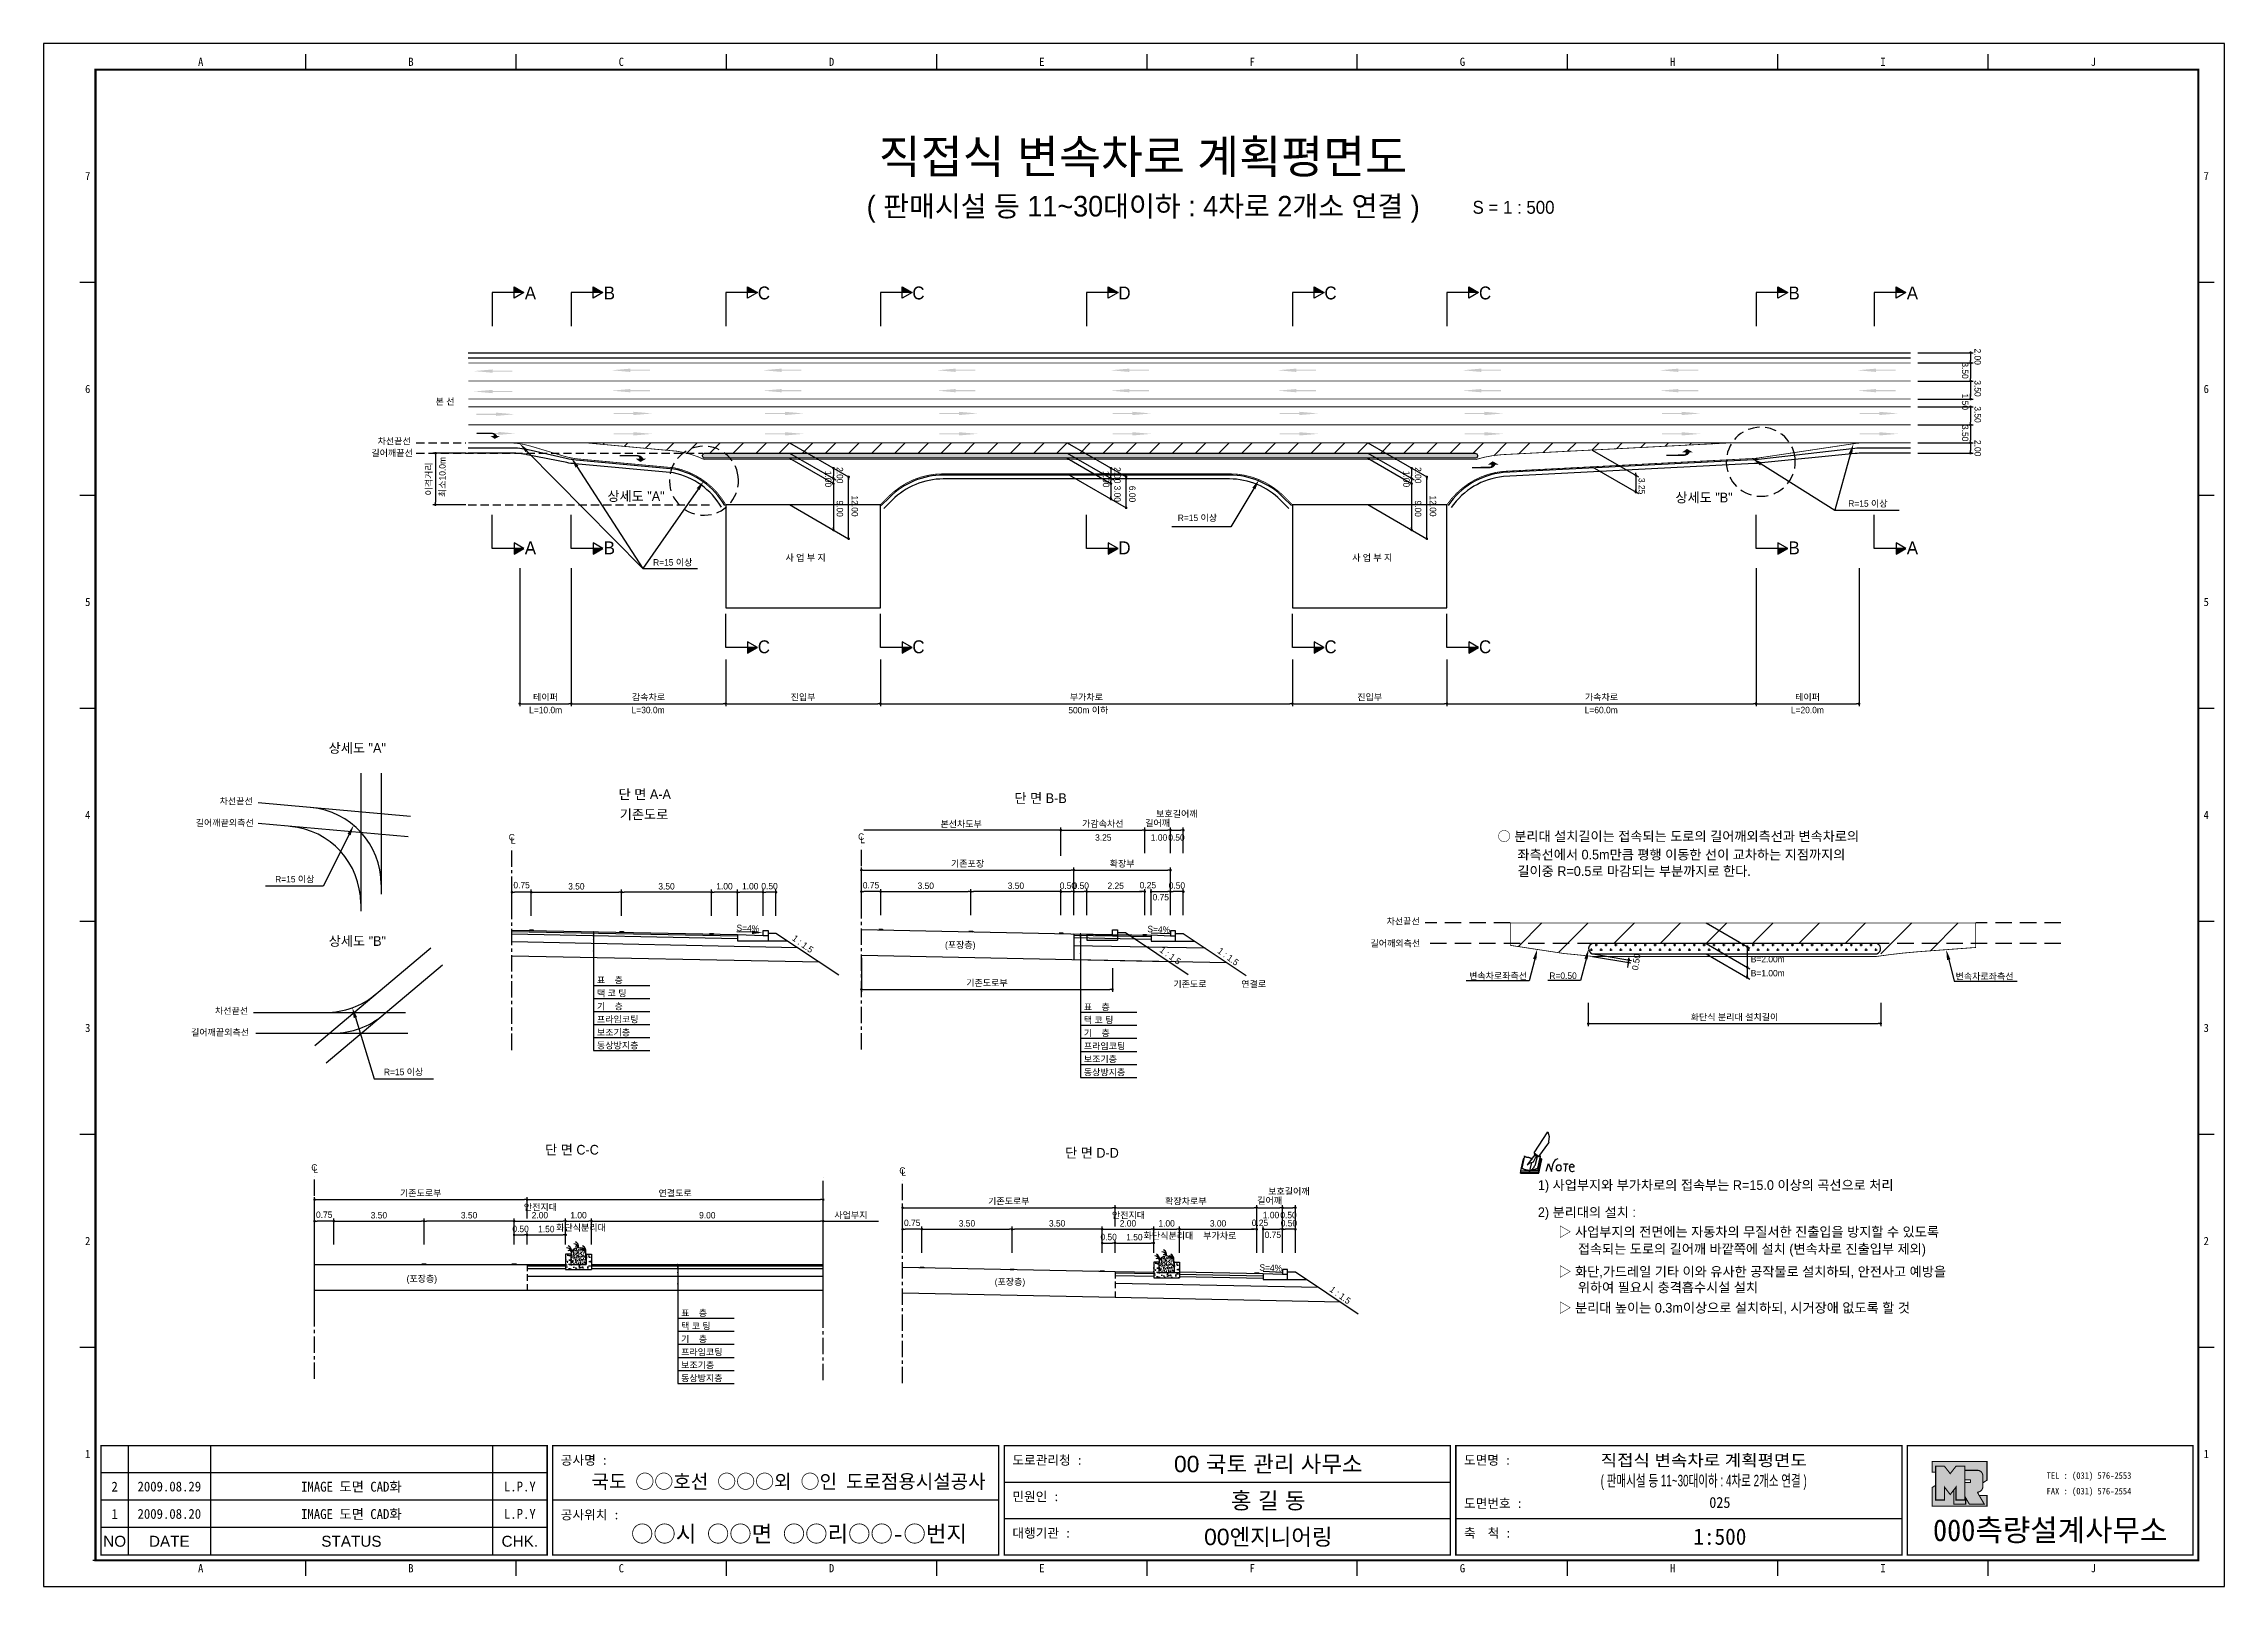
# Model space of a CAD drawing. Header units: millimetres. Extents: x 640 to 1063, y -2 to 297.
import ezdxf
from ezdxf.enums import TextEntityAlignment as Align

# ---------------------------------------------------------------- set-up
doc = ezdxf.new("R2010")
doc.units = ezdxf.units.MM
doc.linetypes.add('CENTER', pattern=[50.8, 31.75, -6.35, 6.35, -6.35])
doc.linetypes.add('HIDDEN', pattern=[9.525, 6.35, -3.175])
for name, color, linetype in [('CC-GSTR-0004', 4, 'Continuous'), ('CM-LANE-0030', 30, 'Continuous'), ('CZ-DIMT-0002', 7, 'Continuous'), ('CZ-EXST-0002', 1, 'Continuous'), ('CZ-LIN1-0007', 7, 'Continuous'), ('CZ-LIN2-0003', 3, 'Continuous'), ('CZ-LINE-0001', 7, 'Continuous'), ('CZ-TEXT-BOX0', 7, 'Continuous'), ('TITLE', 7, 'Continuous')]:
    doc.layers.add(name, color=color, linetype=linetype)
doc.styles.add('견고딕', font='arial.ttf')
doc.styles.add('돋움', font='')
doc.styles.add('돋음체', font='')
doc.styles.get('돋움').set_extended_font_data('Dotum')
doc.styles.get('돋음체').set_extended_font_data('DotumChe')

msp = doc.modelspace()

# ---------------------------------------------------------------- texts
at = {"layer": 'CZ-DIMT-0002', "style": '돋움'}
for s, height, p in [('A', 2.5, (734.08, 248.58)), ('B', 2.5, (749.41, 248.58)), ('C', 2.5, (779.41, 248.58)), ('C', 2.5, (809.41, 248.58)), ('D', 2.5, (849.41, 248.58)), ('C', 2.5, (889.41, 248.58)), ('C', 2.5, (919.41, 248.58)), ('B', 2.5, (979.41, 248.58)), ('A', 2.5, (1002.37, 248.58)), ('본 선', 1.25, (717.51, 227.51)), ('차선끝선', 1.25, (707.63, 219.83)), ('길어깨끝선', 1.25, (707.23, 217.52)), ('상세도 "A"', 1.875, (754.58, 209.15)), ('상세도 "B"', 1.875, (961.92, 208.88)), ('R=15 이상', 1.25, (993.73, 207.71)), ('R=15 이상', 1.25, (863.57, 204.94)), ('A', 2.5, (734.08, 199.12)), ('B', 2.5, (749.41, 199.12)), ('D', 2.5, (849.41, 199.12)), ('B', 2.5, (979.41, 199.12)), ('A', 2.5, (1002.37, 199.12)), ('R=15 이상', 1.25, (761.71, 196.3)), ('사 업 부 지', 1.25, (787.5, 197.2)), ('사 업 부 지', 1.25, (897.5, 197.2)), ('C', 2.5, (779.41, 179.92)), ('C', 2.5, (809.41, 179.92)), ('C', 2.5, (889.41, 179.92)), ('C', 2.5, (919.41, 179.92)), ('L=10.0m', 1.25, (737.03, 167.65)), ('L=30.0m', 1.25, (756.93, 167.65)), ('500m 이하', 1.25, (842.39, 167.62)), ('L=60.0m', 1.25, (941.96, 167.65)), ('L=20.0m', 1.25, (981.98, 167.65)), ('차선끝선', 1.25, (676.96, 149.97)), ('길어깨끝외측선', 1.25, (674.73, 145.77)), ('C', 1.25, (730.46, 142.98)), ('L', 1.25, (730.72, 142.32)), ('C', 1.25, (798.29, 143.08)), ('L', 1.25, (798.55, 142.43)), ('R=15 이상', 1.25, (688.34, 134.82)), ('차선끝선', 1.25, (903.51, 126.65)), ('길어깨끝외측선', 1.25, (673.83, 105.09)), ('차선끝선', 1.25, (676.06, 109.29)), ('R=15 이상', 1.25, (709.46, 97.41)), ('C', 1.25, (692.13, 78.88)), ('L', 1.25, (692.39, 78.48)), ('C', 1.25, (806.29, 78.28)), ('L', 1.25, (806.55, 77.89))]:
    msp.add_text(s, height=height, dxfattribs=at).set_placement(p, align=Align.MIDDLE_CENTER)
for s, rotation, p in [('2.00', 270, (1014.42, 237.8)), ('3.50', 270, (1011.98, 235.11)), ('1.50', 270, (1011.98, 229.05)), ('3.50', 270, (1014.42, 231.64)), ('3.50', 270, (1014.42, 226.58)), ('3.50', 270, (1011.98, 222.97)), ('최소10.0m', 90, (717.61, 208.98)), ('2.00', 270, (1014.42, 220.05))]:
    msp.add_text(s, height=1.25, rotation=rotation, dxfattribs=at).set_placement(p)
for s, p in [('○ 분리대 설치길이는 접속되는 도로의 길어깨외측선과 변속차로의', (921.84, 143.15)), ('좌측선에서 0.5m만큼 평행 이동한 선이 교차하는 지점까지의', (925.69, 139.59)), ('길이중 R=0.5로 마감되는 부분까지로 한다.', (925.69, 136.39)), ('1) 사업부지와 부가차로의 접속부는 R=15.0 이상의 곡선으로 처리', (929.66, 75.46)), ('2) 분리대의 설치 :', (929.66, 70.19)), ('▷ 사업부지의 전면에는 자동차의 무질서한 진출입을 방지할 수 있도록', (933.64, 66.39)), ('접속되는 도로의 길어깨 바깥쪽에 설치 (변속차로 진출입부 제외)', (937.42, 63.07)), ('▷ 화단,가드레일 기타 이와 유사한 공작물로 설치하되, 안전사고 예방을', (933.64, 58.67)), ('위하여 필요시 충격흡수시설 설치', (937.42, 55.6)), ('▷ 분리대 높이는 0.3m이상으로 설치하되, 시거장애 없도록 할 것', (933.64, 51.65))]:
    msp.add_text(s, height=1.875, dxfattribs=at).set_placement(p, align=Align.MIDDLE_LEFT)
for s, p in [('3.25', (843.7, 142.28)), ('1.00', (854.52, 142.28)), ('0.50', (857.91, 142.28)), ('(포장층)', (814.56, 121.44)), ('길어깨외측선', (897.16, 121.74)), ('B=2.00m', (970.99, 118.68)), ('표    층', (747, 114.6)), ('기존도로', (858.9, 113.84)), ('연결로', (872.09, 113.84)), ('변속차로좌측선', (916.3, 115.43)), ('R=0.50', (931.89, 115.47)), ('B=1.00m', (970.99, 115.96)), ('변속차로좌측선', (1010.75, 115.34)), ('기    층', (747, 109.53)), ('택 코 팅', (747, 112.06)), ('표    층', (841.51, 109.39)), ('프라임코팅', (747, 107)), ('보조기층', (747, 104.47)), ('택 코 팅', (841.51, 106.86)), ('동상방지층', (747, 101.94)), ('프라임코팅', (841.51, 101.8)), ('기    층', (841.51, 104.33)), ('보조기층', (841.51, 99.27)), ('동상방지층', (841.51, 96.73)), ('안전지대', (732.8, 70.55)), ('화단식분리대', (739.07, 66.58)), ('사업부지', (793.07, 68.99)), ('안전지대', (846.96, 68.99)), ('1.00', (876.27, 69.02)), ('0.50', (879.66, 69.02)), ('화단식분리대', (853.11, 65.01)), ('부가차로', (864.69, 65.01)), ('(포장층)', (710.04, 56.67)), ('(포장층)', (824.21, 56.07)), ('표    층', (763.33, 50.01)), ('택 코 팅', (763.33, 47.48)), ('프라임코팅', (763.33, 42.42)), ('기    층', (763.33, 44.95)), ('보조기층', (763.33, 39.89)), ('동상방지층', (763.33, 37.36))]:
    msp.add_text(s, height=1.25, dxfattribs=at).set_placement(p)
for s, rotation, p in [('S=4%', 357.7094, (776.29, 125.3)), ('1 : 1.5', 323.8881, (786.96, 122.26)), ('S=4%', 357.7094, (856.06, 125.08)), ('1 : 1.5', 323.8881, (858.3, 119.99)), ('1 : 1.5', 323.8881, (869.55, 119.79)), ('S=4%', 357.7094, (877.81, 59.41)), ('1 : 1.5', 323.8881, (891.3, 54.12))]:
    msp.add_text(s, height=1.25, rotation=rotation, dxfattribs=at).set_placement(p, align=Align.MIDDLE_CENTER)
at = {"layer": 'CZ-DIMT-0002', "char_height": 1.25, "attachment_point": 5, "style": '돋움'}
for s, insert, rotation in [('1.00', (791.88, 212.48), 270), ('\\A1;2.00', (794.15, 213.2), 270), ('1.00', (845.82, 212.44), 270), ('\\A1;2.00', (848.03, 213.2), 270), ('1.00', (904.14, 212.48), 270), ('\\A1;2.00', (906.4, 213.2), 270), ('3.25', (949.82, 211.1), 270), ('9.00', (794.15, 206.72), 270), ('12.00', (797.04, 207.23), 270), ('3.00', (848.03, 209.62), 270), ('6.00', (850.92, 209.56), 270), ('9.00', (906.4, 206.72), 270), ('12.00', (909.29, 207.23), 270), ('\\A1;0.50', (948.74, 118.75), 80.5236)]:
    msp.add_mtext(s, dxfattribs=dict(at, insert=insert, rotation=rotation))
at = {"layer": 'CZ-DIMT-0002', "insert": (817.7, 145.46), "char_height": 1.25, "attachment_point": 5, "style": '돋움'}
msp.add_mtext('본선차도부', dxfattribs=at)
at = {"layer": 'CZ-LINE-0001', "insert": (714.44, 212.49), "char_height": 1.25, "attachment_point": 5, "rotation": 90, "style": '돋움'}
msp.add_mtext('\\A1;이격거리', dxfattribs=at)
at = {"layer": 'CZ-LINE-0001', "char_height": 1.25, "attachment_point": 5, "style": '돋움'}
for s, insert in [('\\A1;테이퍼', (737.01, 170.07)), ('\\A1;감속차로', (757.01, 170.08)), ('\\A1;진입부', (787.01, 170.07)), ('\\A1;부가차로', (842.01, 170.07)), ('\\A1;진입부', (897.01, 170.07)), ('\\A1;가속차로', (942.01, 170.08)), ('\\A1;테이퍼', (982.01, 170.07)), ('\\A1;보호길어깨', (859.58, 147.44)), ('\\A1;가감속차선', (845.2, 145.52)), ('\\A1;길어깨', (855.83, 145.64)), ('\\A1;기존포장', (818.95, 137.77)), ('\\A1;확장부', (848.95, 137.77)), ('\\A1;0.75', (732.37, 133.66)), ('\\A1;3.50', (743, 133.43)), ('\\A1;3.50', (760.5, 133.43)), ('\\A1;1.00', (771.75, 133.44)), ('\\A1;1.00', (776.75, 133.44)), ('\\A1;0.50', (780.5, 133.46)), ('\\A1;0.75', (800.2, 133.64)), ('\\A1;3.50', (810.83, 133.54)), ('\\A1;3.50', (828.33, 133.54)), ('\\A1;0.50', (838.42, 133.55)), ('\\A1;0.50', (840.92, 133.55)), ('\\A1;2.25', (847.7, 133.54)), ('\\A1;0.25', (853.95, 133.65)), ('\\A1;0.75', (856.45, 131.32)), ('\\A1;0.50', (859.58, 133.57)), ('\\A1;기존도로부', (822.7, 114.63)), ('\\A1;화단식 분리대 설치길이', (967.83, 107.99)), ('\\A1;기존도로부', (712.79, 73.83)), ('\\A1;연결도로', (762.17, 73.82)), ('\\A1;기존도로부', (826.95, 72.26)), ('\\A1;확장차로{\\fGulimChe|b0|i0|c129|p32;부}', (861.33, 72.26)), ('\\A1;길어깨', (877.58, 72.38)), ('\\A1;보호길어깨', (881.33, 74.18)), ('\\A1;0.75', (694.04, 69.7)), ('\\A1;3.50', (704.67, 69.6)), ('\\A1;3.50', (722.17, 69.6)), ('\\A1;2.00', (735.92, 69.6)), ('\\A1;1.00', (743.42, 69.6)), ('\\A1;9.00', (768.42, 69.6)), ('\\A1;0.75', (808.2, 68.13)), ('\\A1;3.50', (818.83, 68.03)), ('\\A1;3.50', (836.33, 68.03)), ('\\A1;2.00', (850.08, 68.03)), ('\\A1;1.00', (857.58, 68.03)), ('\\A1;3.00', (867.58, 68.03)), ('\\A1;0.25', (875.71, 68.13)), ('\\A1;0.50', (881.33, 68.05)), ('\\A1;0.50', (732.17, 66.94)), ('\\A1;1.50', (737.17, 66.92)), ('\\A1;0.50', (846.33, 65.37)), ('\\A1;1.50', (851.33, 65.35)), ('\\A1;0.75', (878.21, 65.81))]:
    msp.add_mtext(s, dxfattribs=dict(at, insert=insert))
at = {"layer": 'CZ-TEXT-BOX0', "style": '돋움'}
for s, p in [('상세도 "A"', (700.47, 160.28)), ('단 면 A-A', (756.28, 151.3)), ('기존도로', (756.13, 147.4)), ('단 면 B-B', (833.12, 150.54)), ('상세도 "B"', (700.49, 122.82)), ('단 면 C-C', (742.15, 82.32)), ('단 면 D-D', (843.09, 81.72))]:
    msp.add_text(s, height=1.875, dxfattribs=at).set_placement(p, align=Align.MIDDLE_CENTER)
at = {"layer": 'TITLE', "color": 3, "linetype": 'Continuous', "style": '돋음체'}
for s, p in [('A', (670.07, 293.44)), ('B', (710.89, 293.44)), ('C', (751.72, 293.44)), ('D', (792.54, 293.44)), ('E', (833.37, 293.44)), ('F', (874.19, 293.44)), ('G', (915.01, 293.44)), ('H', (955.84, 293.44)), ('I', (996.66, 293.44)), ('J', (1037.49, 293.44)), ('7', (648.14, 271.27)), ('7', (1059.41, 271.27)), ('6', (648.14, 229.94)), ('6', (1059.41, 229.94)), ('5', (648.14, 188.61)), ('5', (1059.41, 188.61)), ('4', (648.14, 147.28)), ('4', (1059.41, 147.28)), ('3', (648.14, 105.95)), ('3', (1059.41, 105.95)), ('2', (648.14, 64.62)), ('2', (1059.41, 64.62)), ('1', (648.14, 23.29)), ('1', (1059.41, 23.29)), ('A', (670.07, 1.11)), ('B', (710.89, 1.11)), ('C', (751.72, 1.11)), ('D', (792.54, 1.11)), ('E', (833.37, 1.11)), ('F', (874.19, 1.11)), ('G', (915.01, 1.11)), ('H', (955.84, 1.11)), ('I', (996.66, 1.11)), ('J', (1037.49, 1.11))]:
    msp.add_text(s, height=1.59, dxfattribs=at).set_placement(p, align=Align.MIDDLE)
at = {"layer": 'TITLE', "style": '돋움'}
for s, height, p in [('직접식 변속차로 계획평면도', 6.5, (852.99, 275.05)), ('( 판매시설 등 11~30대이하 : 4차로 2개소 연결 )', 4, (853.04, 265.42))]:
    msp.add_text(s, height=height, dxfattribs=at).set_placement(p, align=Align.MIDDLE_CENTER)
msp.add_text('S = 1 : 500', height=2.5, dxfattribs=at).set_placement((916.98, 265.2), align=Align.MIDDLE_LEFT)
at = {"layer": 'TITLE', "style": '돋음체'}
for s, p in [('공사명 : ', (739.98, 21.19)), ('도로관리청 :', (827.65, 21.19)), ('도면명 :', (915.32, 21.19)), ('민원인 :', (827.65, 14.12)), ('도면번호 :', (915.32, 12.8)), ('공사위치 :', (739.98, 10.58)), ('대행기관 :', (827.65, 7.04)), ('축  척 :', (915.32, 7.04))]:
    msp.add_text(s, height=1.804, dxfattribs=at).set_placement(p)
at = {"layer": 'TITLE', "color": 7, "linetype": 'Continuous'}
for s, height, style, p in [('00 국토 관리 사무소', 3.1832, '견고딕', (877.32, 21.37)), ('국도 ○○호선 ○○○외 ○인 도로점용시설공사', 2.7, '돋음체', (784.19, 17.98)), ('홍 길 동', 3.183, '견고딕', (877.32, 14.29)), ('○○시 ○○면 ○○리○○-○번지', 3.1832, '돋음체', (786.22, 7.82)), ('00엔지니어링', 3.183, '견고딕', (877.32, 7.22))]:
    msp.add_text(s, height=height, dxfattribs=dict(at, style=style)).set_placement(p, align=Align.MIDDLE)
at = {"layer": 'TITLE', "style": '돋움'}
for s, width, p, p2 in [('직접식 변속차로 계획평면도', 1.010039, (941.86, 20.94), (981.86, 20.94)), ('( 판매시설 등 11~30대이하 : 4차로 2개소 연결 )', 0.580258, (941.86, 16.99), (981.86, 16.99))]:
    msp.add_text(s, height=2.25, dxfattribs=dict(at, width=width)).set_placement(p, p2, align=Align.FIT)
at = {"layer": 'TITLE', "color": 1, "linetype": 'Continuous', "style": '돋음체'}
msp.add_text('2', height=1.91, dxfattribs=at).set_placement((653.37, 16.95), align=Align.MIDDLE)
at = {"layer": 'TITLE', "linetype": 'Continuous'}
for s, height, style, p in [('2009.08.29', 1.91, '돋음체', (663.98, 16.95)), ('L.P.Y', 1.91, '돋음체', (732.02, 16.95)), ('025', 2.122, '돋음체', (964.99, 13.86)), ('1', 1.91, '돋음체', (653.37, 11.64)), ('2009.08.20', 1.91, '돋음체', (663.98, 11.64)), ('L.P.Y', 1.91, '돋음체', (732.02, 11.64)), ('1:500', 3.183, '돋음체', (964.99, 7.22)), ('NO', 2.122, '견고딕', (653.37, 6.34)), ('DATE', 2.122, '견고딕', (663.98, 6.34)), ('STATUS', 2.122, '견고딕', (699.33, 6.34)), ('CHK.', 2.122, '견고딕', (732.02, 6.34))]:
    msp.add_text(s, height=height, dxfattribs=dict(at, style=style)).set_placement(p, align=Align.MIDDLE)
at = {"layer": 'TITLE', "style": '돋음체'}
for p in [(699.33, 16.95), (699.33, 11.64)]:
    msp.add_text('IMAGE 도면 CAD화', height=1.9099, dxfattribs=at).set_placement(p, align=Align.MIDDLE)
at = {"layer": 'TITLE', "color": 180, "style": '돋음체'}
for s, p in [('TEL : (031) 576-2553', (1028.42, 18.46)), ('FAX : (031) 576-2554', (1028.42, 15.43))]:
    msp.add_text(s, height=1.2733, dxfattribs=at).set_placement(p)
msp.add_text('000측량설계사무소', height=4.244, dxfattribs=at).set_placement((1029.12, 6.37), align=Align.CENTER)

# ---------------------------------------------------------------- blocks, each defined once
blk = doc.blocks.new('note')
for p, q in [((0.85, 3.5), (3.53, 7.57)), ((1.8, 2.79), (3.74, 5.46)), ((3.53, 7.57), (3.8, 6.64)), ((3.8, 6.64), (3.69, 5.72)), ((3.69, 5.72), (3.74, 5.46)), ((-1.24, 2.36), (-1.77, 0)), ((-1.77, 0), (1.77, 0)), ((-1.77, 0), (-1.77, -0.3)), ((-1.53, 0.52), (-1.55, 0.54)), ((-1.01, 2.9), (-1.53, 0.52)), ((-1.48, 0.48), (-1.53, 0.52)), ((-1.43, 0.44), (-1.48, 0.48)), ((-1.38, 0.41), (-1.43, 0.44)), ((-1.33, 0.4), (-1.38, 0.41)), ((-1.27, 0.37), (-1.33, 0.4)), ((-1.22, 0.35), (-1.27, 0.37)), ((-1.13, 2.36), (-1.24, 2.36)), ((-1.17, 0.33), (-1.22, 0.35)), ((-1.12, 0.32), (-1.17, 0.33)), ((-1.02, 0.25), (-1.12, 0.32)), ((-0.97, 0.22), (-1.02, 0.25)), ((-1, 2.9), (-1.01, 2.9)), ((-0.98, 2.85), (-1, 2.9)), ((-0.95, 2.8), (-0.98, 2.85)), ((-0.93, 0.21), (-0.97, 0.22)), ((-0.9, 2.75), (-0.95, 2.8)), ((-0.88, 0.19), (-0.93, 0.21)), ((-0.85, 2.72), (-0.9, 2.75)), ((-0.8, 0.18), (-0.88, 0.19)), ((-0.79, 2.69), (-0.85, 2.72)), ((-0.75, 0.17), (-0.8, 0.18)), ((-0.74, 2.68), (-0.79, 2.69)), ((-0.7, 0.16), (-0.75, 0.17)), ((-0.69, 2.65), (-0.74, 2.68)), ((-0.64, 0.15), (-0.7, 0.16)), ((-0.64, 2.65), (-0.69, 2.65)), ((-0.59, 2.63), (-0.64, 2.65)), ((-0.58, 0.14), (-0.64, 0.15)), ((-0.54, 2.62), (-0.59, 2.63)), ((-0.53, 0.13), (-0.58, 0.14)), ((-0.48, 2.61), (-0.54, 2.62)), ((-0.48, 0.12), (-0.53, 0.13)), ((-0.43, 2.61), (-0.48, 2.61)), ((-0.43, 0.11), (-0.48, 0.12)), ((0.75, 2.77), (-0.46, 1.16)), ((0.37, 2.24), (-0.46, 1.16)), ((-0.46, 1.16), (-0.08, 1.47)), ((-0.38, 2.59), (-0.43, 2.61)), ((-0.38, 0.08), (-0.43, 0.11)), ((-0.33, 2.59), (-0.38, 2.59)), ((-0.29, 0.06), (-0.38, 0.08)), ((-0.27, 2.58), (-0.33, 2.59)), ((-0.23, 0.05), (-0.29, 0.06)), ((-0.22, 2.57), (-0.27, 2.58)), ((-0.16, 0.04), (-0.23, 0.05)), ((-0.17, 2.56), (-0.22, 2.57)), ((-0.12, 2.55), (-0.17, 2.56)), ((-0.11, 0.03), (-0.16, 0.04)), ((-0.07, 2.53), (-0.12, 2.55)), ((-0.04, 0.02), (-0.11, 0.03)), ((-0.08, 1.47), (0.72, 1.75)), ((-0.01, 2.51), (-0.07, 2.53)), ((-0.05, -0.3), (-0.05, 0)), ((0, 0), (-0.04, 0.02)), ((0.04, 2.5), (-0.01, 2.51)), ((0.37, 1.63), (0, 0)), ((0, 0), (1.6, 0.53)), ((0, 0), (1.65, 0.18)), ((0, 0.01), (0.06, 0.04)), ((0, -0.3), (0, 0)), ((0.09, 2.48), (0.04, 2.5)), ((0.05, -0.3), (0.05, 0)), ((0.06, 0.04), (0.11, 0.07)), ((0.14, 2.48), (0.09, 2.48)), ((0.11, 0.07), (0.16, 0.09)), ((0.2, 2.47), (0.14, 2.48)), ((0.16, 0.09), (0.21, 0.12)), ((0.26, 2.43), (0.18, 2.46)), ((0.21, 0.12), (0.27, 0.14)), ((0.34, 2.4), (0.26, 2.43)), ((0.27, 0.14), (0.36, 0.19)), ((0.45, 2.37), (0.34, 2.4)), ((0.36, 0.19), (0.41, 0.22)), ((0.41, 0.22), (0.46, 0.27)), ((0.46, 0.27), (0.51, 0.3)), ((0.51, 0.3), (0.56, 0.34)), ((0.56, 0.34), (0.6, 0.4)), ((0.6, 0.4), (0.64, 0.45)), ((0.64, 0.45), (0.67, 0.51)), ((0.67, 0.51), (0.74, 0.58)), ((0.72, 1.75), (1.16, 2.53)), ((0.74, 0.58), (0.79, 0.63)), ((1, 3.1), (0.75, 2.77)), ((0.79, 0.63), (0.83, 0.68)), ((0.83, 0.68), (0.86, 0.73)), ((0.85, 3.5), (1.8, 2.79)), ((1, 3.4), (0.85, 3.21)), ((0.85, 3.21), (1.52, 2.71)), ((0.86, 0.73), (0.89, 0.79)), ((0.89, 0.84), (0.92, 0.89)), ((0.89, 0.79), (0.89, 0.84)), ((0.92, 0.89), (0.96, 0.95)), ((0.96, 0.95), (1.01, 0.97)), ((1.47, 2.74), (1.01, 0.97)), ((1.16, 2.53), (1.37, 2.82)), ((2.13, 2.84), (1.44, 2.63)), ((1.52, 2.71), (1.66, 2.9)), ((1.6, 0.53), (2.13, 2.84)), ((1.65, 0.18), (2.19, 2.48)), ((1.77, 0), (2.3, 2.36)), ((1.77, -0.3), (2.3, 2.07)), ((1.77, -0.38), (2.3, 1.99)), ((1.77, -0.44), (2.3, 1.93)), ((1.77, 0), (1.77, -0.3)), ((2.19, 2.48), (2.04, 2.47)), ((2.3, 2.36), (2.16, 2.36)), ((2.3, 2.36), (2.3, 2.07)), ((3.21, -0.08), (3.68, 1.4)), ((3.68, 1.4), (4.26, -0.14)), ((4.26, -0.14), (4.56, 1.44)), ((6.55, 1.34), (7.46, 1.34)), ((7.01, 1.34), (6.87, -0.11)), ((7.71, 0.77), (7.71, 0.55)), ((7.71, 0.77), (8.67, 0.77)), ((-1.77, -0.3), (1.77, -0.3)), ((-1.77, -0.43), (-1.77, -0.3)), ((-1.77, -0.37), (1.77, -0.37)), ((-1.77, -0.43), (1.77, -0.43))]:
    blk.add_line(p, q)
for centre, major_axis, start_param, end_param in [((0.4, 2.31), (0.0702, 0.0702), 3.283946, 6.425539), ((5.68, 1.23), (-0.806, 0.806), -0.591174, 0.597824), ((5.66, 0.58), (-0.378, 0.378), 3.926991, 10.210176), ((8.3, 0.49), (0.422, 0.422), 2.265602, 4.634911), ((8.19, 0.77), (-0.342, 0.342), 3.926991, 7.068583)]:
    blk.add_ellipse(centre, major_axis=major_axis, ratio=1, start_param=start_param, end_param=end_param)
blk = doc.blocks.new('_Dot')
at = {"color": 0, "linetype": 'ByBlock', "lineweight": -2}
blk.add_line((-0.5, 0), (-1, 0), dxfattribs=at)
at = {"color": 0, "linetype": 'ByBlock', "const_width": 0.5}
blk.add_lwpolyline([(-0.25, 0, 1), (0.25, 0, 1)], format="xyb", close=True, dxfattribs=at)

# ---------------------------------------------------------------- hatches: boundary and pattern name
at = {"layer": 'CM-LANE-0030'}
h = msp.add_hatch(dxfattribs=at)
h.set_pattern_fill('ANSI31', color=256, style=0)
h.set_pattern_definition([(45, (-338.5882, 3.508), (-2.245064, 2.245064), [])])
h.paths.add_polyline_path([(744.88, 219.49), (762.45, 217.88, -0.062108), (766.75, 216.49), (767.87, 216.49, 0.001633), (767.76, 216.55, -0.783474), (767.99, 217.49), (917.46, 217.49, -0.830663), (917.64, 216.52, 0.001236), (917.55, 216.49), (919.07, 216.49, -0.050333), (922.67, 217.2), (967.08, 219.49)])
at = {"layer": 'CZ-EXST-0002'}
h = msp.add_hatch(dxfattribs=at)
h.set_pattern_fill('AR-CONC', color=256, scale=0.01, style=0)
h.set_pattern_definition([(50, (-367.2025, 3542.8968), (1.8218467, -0.15939086), [0.1905, -2.0955]), (355, (-367.2025, 3542.8968), (-0.3524283, 1.9105664), [0.1524, -1.6764]), (100.451, (-367.0507, 3542.8835), (1.469425, 1.7511669), [0.1619, -1.7809]), (46.1842, (-367.2025, 3543.4048), (2.7107904, -0.4204233), [0.28575, -3.14325]), (96.6356, (-366.9766, 3543.3697), (2.3740423, 2.4742556), [0.24285, -2.67135]), (351.184, (-367.2025, 3543.4048), (2.374046, 2.4742512), [0.2286, -2.5146]), (21, (-366.9485, 3543.2778), (1.5161488, -1.0226552), [0.1905, -2.0955]), (326, (-366.9485, 3543.2778), (0.6180203, 1.8418797), [0.1524, -1.6764]), (71.4514, (-366.8222, 3543.1925), (2.1341649, 0.8192286), [0.1619, -1.7809]), (37.5, (-367.2025, 3542.89677), (0.03088603, 0.84555039), [0, -1.65608, 0, -1.7018, 0, -1.68275]), (7.5, (-367.2025, 3542.8968), (0.66819663, 1.00180575), [0, -0.97028, 0, -1.61798, 0, -0.64135]), (327.5, (-367.7689, 3542.8968), (1.35590595, -0.05728744), [0, -0.635, 0, -1.9812, 0, -2.6289]), (317.5, (-368.0229, 3542.8968), (1.4812918, 0.2542649), [0, -0.8255, 0, -1.31572, 0, -1.8669])])
h.paths.add_polyline_path([(745.92, 59.05), (745.92, 62.05), (744.92, 62.05), (744.92, 60.05), (741.92, 60.05), (741.92, 62.05), (740.92, 62.05), (740.92, 59.05)])
h = msp.add_hatch(dxfattribs=at)
h.set_pattern_fill('AR-SAND', color=256, scale=0.01, style=0)
h.set_pattern_definition([(37.5, (-367.2025, 3542.89677), (-0.016000313, 0.489413237), [0, -0.38608, 0, -0.4318, 0, -0.41275]), (7.5, (-367.2025, 3542.89677), (0.44952328, 0.7168251), [0, -0.20828, 0, -0.34798, 0, -0.13335]), (327.5, (-367.51493, 3542.89677), (0.79099237, 0.001437185), [0, -0.127, 0, -0.4572, 0, -0.5969]), (317.5, (-367.5149, 3542.8968), (0.76355645, 0.22292932), [0, -0.0635, 0, -0.29972, 0, -0.3429])])
edge = h.paths.add_edge_path()
edge.add_line((744.92, 60.05), (744.92, 62.05))
edge.add_ellipse((743.42, 62.05), major_axis=(-1.5, 0), ratio=0.829212, start_angle=180, end_angle=360)
edge.add_line((741.92, 62.05), (741.92, 60.05))
edge.add_line((741.92, 60.05), (744.92, 60.05))
h = msp.add_hatch(dxfattribs=at)
h.set_pattern_fill('AR-CONC', color=256, scale=0.01, style=0)
h.set_pattern_definition([(50, (-253.0375, 3541.3284), (1.8218467, -0.15939086), [0.1905, -2.0955]), (355, (-253.0375, 3541.3284), (-0.3524283, 1.9105664), [0.1524, -1.6764]), (100.451, (-252.8857, 3541.315), (1.469425, 1.7511669), [0.1619, -1.7809]), (46.1842, (-253.0375, 3541.8364), (2.7107904, -0.4204233), [0.28575, -3.14325]), (96.6356, (-252.8116, 3541.8013), (2.3740423, 2.4742556), [0.24285, -2.67135]), (351.184, (-253.0375, 3541.8364), (2.374046, 2.4742512), [0.2286, -2.5146]), (21, (-252.7835, 3541.7094), (1.5161488, -1.0226552), [0.1905, -2.0955]), (326, (-252.7835, 3541.7094), (0.6180203, 1.8418797), [0.1524, -1.6764]), (71.4514, (-252.6572, 3541.6241), (2.1341649, 0.8192286), [0.1619, -1.7809]), (37.5, (-253.0375, 3541.3284), (0.03088603, 0.84555039), [0, -1.65608, 0, -1.7018, 0, -1.68275]), (7.5, (-253.0375, 3541.3284), (0.66819663, 1.00180575), [0, -0.97028, 0, -1.61798, 0, -0.64135]), (327.5, (-253.60395, 3541.3284), (1.35590595, -0.05728744), [0, -0.635, 0, -1.9812, 0, -2.6289]), (317.5, (-253.858, 3541.3284), (1.4812918, 0.2542649), [0, -0.8255, 0, -1.31572, 0, -1.8669])])
h.paths.add_polyline_path([(860.08, 57.48), (860.08, 60.48), (859.08, 60.48), (859.08, 58.48), (856.08, 58.48), (856.08, 60.48), (855.08, 60.48), (855.08, 57.48)])
h = msp.add_hatch(dxfattribs=at)
h.set_pattern_fill('AR-SAND', color=256, scale=0.01, style=0)
h.set_pattern_definition([(37.5, (-253.03753, 3541.32837), (-0.016000313, 0.489413237), [0, -0.38608, 0, -0.4318, 0, -0.41275]), (7.5, (-253.0375, 3541.3284), (0.44952328, 0.7168251), [0, -0.20828, 0, -0.34798, 0, -0.13335]), (327.5, (-253.34995, 3541.32837), (0.79099237, 0.001437185), [0, -0.127, 0, -0.4572, 0, -0.5969]), (317.5, (-253.34995, 3541.3284), (0.76355645, 0.22292932), [0, -0.0635, 0, -0.29972, 0, -0.3429])])
edge = h.paths.add_edge_path()
edge.add_ellipse((857.58, 60.48), major_axis=(-1.5, 0), ratio=0.829212, start_angle=180, end_angle=360)
edge.add_line((856.08, 60.48), (856.08, 58.48))
edge.add_line((856.08, 58.48), (859.08, 58.48))
edge.add_line((859.08, 58.48), (859.08, 60.48))
at = {"layer": 'CZ-LIN1-0007'}
for points in [[(726.76, 233.74), (726.76, 233.52), (730.59, 233.52), (730.59, 233.31), (726.76, 233.31), (726.76, 233.09), (723.11, 233.42)], [(753.48, 233.9), (753.48, 233.68), (757.31, 233.68), (757.31, 233.47), (753.48, 233.47), (753.48, 233.25), (749.83, 233.58)], [(782.87, 233.9), (782.87, 233.68), (786.69, 233.68), (786.69, 233.47), (782.87, 233.47), (782.87, 233.25), (779.22, 233.58)], [(816.66, 233.9), (816.66, 233.68), (820.48, 233.68), (820.48, 233.47), (816.66, 233.47), (816.66, 233.25), (813.01, 233.58)], [(850.36, 233.9), (850.36, 233.68), (854.18, 233.68), (854.18, 233.47), (850.36, 233.47), (850.36, 233.25), (846.71, 233.58)], [(882.77, 233.9), (882.77, 233.68), (886.59, 233.68), (886.59, 233.47), (882.77, 233.47), (882.77, 233.25), (879.12, 233.58)], [(918.68, 233.9), (918.68, 233.68), (922.51, 233.68), (922.51, 233.47), (918.68, 233.47), (918.68, 233.25), (915.03, 233.58)], [(956.95, 233.9), (956.95, 233.68), (960.78, 233.68), (960.78, 233.47), (956.95, 233.47), (956.95, 233.25), (953.3, 233.58)], [(995.32, 233.9), (995.32, 233.68), (999.14, 233.68), (999.14, 233.47), (995.32, 233.47), (995.32, 233.25), (991.67, 233.58)], [(726.76, 229.78), (726.76, 229.56), (730.59, 229.56), (730.59, 229.35), (726.76, 229.35), (726.76, 229.13), (723.11, 229.46)], [(753.48, 229.94), (753.48, 229.72), (757.31, 229.72), (757.31, 229.51), (753.48, 229.51), (753.48, 229.3), (749.83, 229.62)], [(782.87, 229.94), (782.87, 229.72), (786.69, 229.72), (786.69, 229.51), (782.87, 229.51), (782.87, 229.3), (779.22, 229.62)], [(816.66, 229.94), (816.66, 229.72), (820.48, 229.72), (820.48, 229.51), (816.66, 229.51), (816.66, 229.3), (813.01, 229.62)], [(850.36, 229.94), (850.36, 229.72), (854.18, 229.72), (854.18, 229.51), (850.36, 229.51), (850.36, 229.3), (846.71, 229.62)], [(882.77, 229.94), (882.77, 229.72), (886.59, 229.72), (886.59, 229.51), (882.77, 229.51), (882.77, 229.3), (879.12, 229.62)], [(918.68, 229.94), (918.68, 229.72), (922.51, 229.72), (922.51, 229.51), (918.68, 229.51), (918.68, 229.3), (915.03, 229.62)], [(956.95, 229.94), (956.95, 229.72), (960.78, 229.72), (960.78, 229.51), (956.95, 229.51), (956.95, 229.3), (953.3, 229.62)], [(995.32, 229.94), (995.32, 229.72), (999.14, 229.72), (999.14, 229.51), (995.32, 229.51), (995.32, 229.3), (991.67, 229.62)], [(727.37, 225.36), (727.37, 225.15), (723.55, 225.15), (723.55, 224.93), (727.37, 224.93), (727.37, 224.72), (731.02, 225.04)], [(754.09, 225.52), (754.09, 225.31), (750.27, 225.31), (750.27, 225.09), (754.09, 225.09), (754.09, 224.88), (757.74, 225.2)], [(783.47, 225.52), (783.47, 225.31), (779.65, 225.31), (779.65, 225.09), (783.47, 225.09), (783.47, 224.88), (787.12, 225.2)], [(817.26, 225.52), (817.26, 225.31), (813.44, 225.31), (813.44, 225.09), (817.26, 225.09), (817.26, 224.88), (820.91, 225.2)], [(850.96, 225.52), (850.96, 225.31), (847.14, 225.31), (847.14, 225.09), (850.96, 225.09), (850.96, 224.88), (854.62, 225.2)], [(883.37, 225.52), (883.37, 225.31), (879.55, 225.31), (879.55, 225.09), (883.37, 225.09), (883.37, 224.88), (887.02, 225.2)], [(919.29, 225.52), (919.29, 225.31), (915.46, 225.31), (915.46, 225.09), (919.29, 225.09), (919.29, 224.88), (922.94, 225.2)], [(957.56, 225.52), (957.56, 225.31), (953.74, 225.31), (953.74, 225.09), (957.56, 225.09), (957.56, 224.88), (961.21, 225.2)], [(995.92, 225.52), (995.92, 225.31), (992.1, 225.31), (992.1, 225.09), (995.92, 225.09), (995.92, 224.88), (999.58, 225.2)], [(726.73, 221.44, -0.267976), (727.64, 220.83), (728.19, 220.84), (727.16, 220.26), (726.33, 220.83), (726.94, 220.83, 0.504994), (726.67, 221.2), (723.61, 221.22), (723.62, 221.46)], [(727.86, 221.61), (727.86, 221.42), (724.43, 221.42), (724.43, 221.23), (727.86, 221.23), (727.86, 221.04), (731.13, 221.32)], [(754.09, 221.56), (754.09, 221.35), (750.27, 221.35), (750.27, 221.13), (754.09, 221.13), (754.09, 220.92), (757.74, 221.24)], [(783.47, 221.56), (783.47, 221.35), (779.65, 221.35), (779.65, 221.13), (783.47, 221.13), (783.47, 220.92), (787.12, 221.24)], [(817.26, 221.56), (817.26, 221.35), (813.44, 221.35), (813.44, 221.13), (817.26, 221.13), (817.26, 220.92), (820.91, 221.24)], [(850.96, 221.56), (850.96, 221.35), (847.14, 221.35), (847.14, 221.13), (850.96, 221.13), (850.96, 220.92), (854.62, 221.24)], [(883.37, 221.56), (883.37, 221.35), (879.55, 221.35), (879.55, 221.13), (883.37, 221.13), (883.37, 220.92), (887.02, 221.24)], [(919.29, 221.56), (919.29, 221.35), (915.46, 221.35), (915.46, 221.13), (919.29, 221.13), (919.29, 220.92), (922.94, 221.24)], [(957.56, 221.56), (957.56, 221.35), (953.74, 221.35), (953.74, 221.13), (957.56, 221.13), (957.56, 220.92), (961.21, 221.24)], [(995.92, 221.56), (995.92, 221.35), (992.1, 221.35), (992.1, 221.13), (995.92, 221.13), (995.92, 220.92), (999.58, 221.24)], [(754.96, 217.12, -0.267976), (755.99, 216.44), (756.61, 216.44), (755.44, 215.78), (754.5, 216.43), (755.19, 216.43, 0.504994), (754.88, 216.85), (751.42, 216.87), (751.42, 217.14)], [(920.4, 214.58, 0.267976), (921.43, 215.27), (922.06, 215.26), (920.89, 215.92), (919.95, 215.27), (920.64, 215.27, -0.504994), (920.33, 214.85), (916.87, 214.83), (916.87, 214.56)], [(958.11, 216.97, 0.267976), (959.14, 217.65), (959.77, 217.65), (958.6, 218.31), (957.66, 217.66), (958.35, 217.65, -0.504994), (958.04, 217.24), (954.58, 217.22), (954.58, 216.94)], [(734.62, 124.87), (734.62, 124.99), (733.87, 125.01), (733.87, 124.88)], [(752.12, 124.52), (752.12, 124.64), (751.37, 124.66), (751.37, 124.53)], [(769.62, 124.17), (769.62, 124.29), (768.87, 124.31), (768.87, 124.18)], [(802.45, 124.97), (802.45, 125.1), (801.7, 125.11), (801.7, 124.99)], [(819.95, 124.62), (819.95, 124.75), (819.2, 124.76), (819.2, 124.64)], [(837.45, 124.27), (837.45, 124.4), (836.7, 124.41), (836.7, 124.29)], [(853.7, 123.95), (853.7, 124.07), (852.95, 124.09), (852.95, 123.96)], [(713.79, 60.05), (713.79, 60.18), (713.04, 60.18), (713.04, 60.05)], [(731.29, 60.05), (731.29, 60.18), (730.54, 60.18), (730.54, 60.05)], [(810.45, 59.37), (810.46, 59.5), (809.71, 59.51), (809.7, 59.39)], [(827.95, 59.02), (827.96, 59.15), (827.21, 59.16), (827.2, 59.04)], [(845.45, 58.67), (845.46, 58.8), (844.71, 58.81), (844.7, 58.69)], [(875.45, 58.27), (875.46, 58.4), (874.71, 58.41), (874.7, 58.29)]]:
    msp.add_hatch(color=256, dxfattribs=at).paths.add_polyline_path(points)
at = {"layer": 'CZ-LIN2-0003'}
h = msp.add_hatch(dxfattribs=at)
h.set_pattern_fill('CROSS', color=256, scale=0.075, style=0)
h.set_pattern_definition([(0, (-338.58823, 3.50815), (0.47625, 0.47625), [0.238125, -0.714375]), (90, (-338.46916, 3.3891), (-0.47625, 0.47625), [0.238125, -0.714375])])
h.paths.add_polyline_path([(917.46, 217.49), (767.99, 217.49, 0.783474), (767.76, 216.55, -0.001633), (767.87, 216.49), (917.55, 216.49, -0.001236), (917.64, 216.52, 0.830663)])
h = msp.add_hatch(dxfattribs=at)
h.set_pattern_fill('CROSS', color=256, scale=0.15, style=0)
h.set_pattern_definition([(0, (-1403.346, 576.4212), (0.9525, 0.9525), [0.47625, -1.42875]), (90, (-1403.1079, 576.1831), (-0.9525, 0.9525), [0.47625, -1.42875])])
h.paths.add_polyline_path([(940.5, 122.32, 0.868933), (940.22, 120.36, -0.000934), (940.36, 120.32), (995.36, 120.32, -0.000934), (995.49, 120.36, 0.868933), (995.21, 122.32)])
at = {"layer": 'CZ-LINE-0001'}
for points in [[(730.92, 249.76), (730.92, 248.66), (732.82, 248.66)], [(746.25, 249.76), (746.25, 248.66), (748.16, 248.66)], [(776.25, 249.76), (776.25, 248.66), (778.16, 248.66)], [(806.25, 249.76), (806.25, 248.66), (808.16, 248.66)], [(846.25, 249.76), (846.25, 248.66), (848.16, 248.66)], [(886.25, 249.76), (886.25, 248.66), (888.16, 248.66)], [(916.25, 249.76), (916.25, 248.66), (918.16, 248.66)], [(976.25, 249.76), (976.25, 248.66), (978.16, 248.66)], [(999.21, 249.76), (999.21, 248.66), (1001.11, 248.66)], [(732.82, 198.99), (730.92, 198.99), (730.92, 197.89)], [(748.16, 198.99), (746.25, 198.99), (746.25, 197.89)], [(848.16, 198.99), (846.25, 198.99), (846.25, 197.89)], [(978.16, 198.99), (976.25, 198.99), (976.25, 197.89)], [(1001.11, 198.99), (999.21, 198.99), (999.21, 197.89)], [(778.16, 179.79), (776.25, 179.79), (776.25, 178.69)], [(808.16, 179.79), (806.25, 179.79), (806.25, 178.69)], [(888.16, 179.79), (886.25, 179.79), (886.25, 178.69)], [(918.16, 179.79), (916.25, 179.79), (916.25, 178.69)]]:
    msp.add_hatch(color=256, dxfattribs=at).paths.add_polyline_path(points)
at = {"layer": 'TITLE', "ltscale": 150}
h = msp.add_hatch(color=8, dxfattribs=at)
edge = h.paths.add_edge_path()
edge.add_line((1016.85, 21.82), (1006.19, 21.82))
edge.add_line((1006.19, 21.82), (1006.19, 19.74))
edge.add_line((1006.19, 19.74), (1006.89, 19.74))
edge.add_line((1006.89, 19.74), (1006.89, 20.91))
edge.add_line((1006.89, 20.91), (1008.58, 20.91))
edge.add_line((1008.58, 20.91), (1009.71, 19.46))
edge.add_line((1009.71, 19.46), (1010.84, 20.91))
edge.add_line((1010.84, 20.91), (1012.53, 20.91))
edge.add_line((1012.53, 20.91), (1012.53, 20.11))
edge.add_line((1012.53, 20.11), (1014.97, 20.11))
edge.add_arc((1014.97, 19.05), 1.07, 0, 90, ccw=False)
edge.add_line((1016.04, 19.05), (1016.04, 17.68))
edge.add_line((1016.04, 17.68), (1016.85, 18.19))
edge.add_line((1016.85, 18.19), (1016.85, 21.82))
h.paths.add_polyline_path([(1010.4, 16.29), (1009.71, 15.41), (1008.58, 16.87), (1008.58, 14.35), (1006.89, 14.35), (1006.89, 17.2), (1006.19, 16.76), (1006.19, 13.13), (1016.85, 13.13), (1016.85, 15.21), (1015.35, 15.21), (1016.31, 13.56), (1013.41, 13.56), (1012.71, 14.77), (1012.71, 13.56), (1010.4, 13.56)])
msp.add_hatch(color=5, dxfattribs=at).paths.add_polyline_path([(1012.53, 20.91), (1010.84, 20.91), (1009.71, 19.46), (1008.58, 20.91), (1006.89, 20.91), (1006.89, 14.35), (1008.58, 14.35), (1008.58, 16.87), (1009.71, 15.41), (1010.84, 16.87), (1010.84, 14.35), (1012.53, 14.35)])
h = msp.add_hatch(color=161, dxfattribs=at)
edge = h.paths.add_edge_path()
edge.add_arc((1014.97, 19.05), 1.07, 360, 450)
edge.add_line((1014.97, 20.11), (1012.53, 20.11))
edge.add_line((1012.53, 20.11), (1012.53, 18.26))
edge.add_line((1012.53, 18.26), (1013.53, 18.26))
edge.add_arc((1013.53, 18.15), 0.113, 0, 90, ccw=False)
edge.add_line((1013.64, 18.15), (1013.64, 17.84))
edge.add_arc((1013.53, 17.84), 0.113, 270, 360, ccw=False)
edge.add_line((1013.53, 17.73), (1012.53, 17.73))
edge.add_line((1012.53, 17.73), (1012.53, 14.35))
edge.add_line((1012.53, 14.35), (1010.84, 14.35))
edge.add_line((1010.84, 14.35), (1010.84, 16.87))
edge.add_line((1010.84, 16.87), (1010.4, 16.29))
edge.add_line((1010.4, 16.29), (1010.4, 13.56))
edge.add_line((1010.4, 13.56), (1012.71, 13.56))
edge.add_line((1012.71, 13.56), (1012.71, 14.77))
edge.add_line((1012.71, 14.77), (1013.41, 13.56))
edge.add_line((1013.41, 13.56), (1016.31, 13.56))
edge.add_line((1016.31, 13.56), (1014.97, 15.87))
edge.add_arc((1014.97, 16.94), 1.07, 270, 360)
edge.add_line((1016.04, 16.94), (1016.04, 19.05))

# ---------------------------------------------------------------- linework, layer by layer
at = {"color": 0, "linetype": 'ByBlock', "lineweight": -2}
for p, q in [((1013.66, 236.74), (1013.66, 236.49)), ((1013.66, 235.24), (1013.66, 235.49)), ((1013.66, 234.74), (1013.66, 234.49)), ((1013.66, 231.74), (1013.66, 231.99)), ((1013.66, 231.24), (1013.66, 230.99)), ((1013.66, 228.24), (1013.66, 228.49)), ((1013.66, 228.24), (1013.66, 228.49)), ((1013.66, 226.24), (1013.66, 225.99)), ((1013.66, 226.24), (1013.66, 225.99)), ((1013.66, 223.24), (1013.66, 223.49)), ((1013.66, 222.74), (1013.66, 222.49)), ((1013.66, 219.74), (1013.66, 219.99)), ((1013.66, 219.24), (1013.66, 218.99)), ((1013.66, 217.74), (1013.66, 217.99)), ((792.9, 214.34), (792.9, 214.09)), ((792.9, 212.84), (792.9, 213.09)), ((792.9, 212.34), (792.9, 212.09)), ((792.9, 211.84), (792.9, 212.09)), ((795.86, 212.63), (795.86, 212.38)), ((846.78, 214.34), (846.78, 214.09)), ((846.78, 212.84), (846.78, 213.09)), ((846.78, 212.34), (846.78, 212.09)), ((846.78, 211.84), (846.78, 212.09)), ((849.74, 212.63), (849.74, 212.38)), ((905.15, 214.34), (905.15, 214.09)), ((905.15, 212.84), (905.15, 213.09)), ((905.15, 212.34), (905.15, 212.09)), ((905.15, 211.84), (905.15, 212.09)), ((908.11, 212.63), (908.11, 212.38)), ((948.67, 213.45), (948.67, 213.7)), ((948.67, 212.95), (948.67, 212.7)), ((846.78, 208.84), (846.78, 209.09)), ((948.67, 210.2), (948.67, 210.45)), ((849.74, 207.13), (849.74, 207.38)), ((792.9, 202.85), (792.9, 203.1)), ((795.86, 201.14), (795.86, 201.39)), ((905.15, 202.85), (905.15, 203.1)), ((908.11, 201.14), (908.11, 201.39)), ((836.83, 144.32), (836.58, 144.32)), ((947.35, 119.4), (947.4, 119.65)), ((970.29, 121.48), (970.29, 121.23)), ((947.19, 118.42), (947.15, 118.17)), ((970.29, 117.48), (970.29, 117.23)), ((970.29, 115.98), (970.29, 116.23)), ((791.17, 68.46), (791.42, 68.46))]:
    msp.add_line(p, q, dxfattribs=at)
at = {"color": 0, "linetype": 'ByBlock', "const_width": 0.25}
for points in [[(1013.66, 236.87, 1), (1013.66, 237.12, 1)], [(1013.66, 235.12, 1), (1013.66, 234.87, 1)], [(1013.66, 234.87, 1), (1013.66, 235.12, 1)], [(1013.66, 231.62, 1), (1013.66, 231.37, 1)], [(1013.66, 231.37, 1), (1013.66, 231.62, 1)], [(1013.66, 228.12, 1), (1013.66, 227.87, 1)], [(1013.66, 228.12, 1), (1013.66, 227.87, 1)], [(1013.66, 226.37, 1), (1013.66, 226.62, 1)], [(1013.66, 226.37, 1), (1013.66, 226.62, 1)], [(1013.66, 223.12, 1), (1013.66, 222.87, 1)], [(1013.66, 222.87, 1), (1013.66, 223.12, 1)], [(1013.66, 219.37, 1), (1013.66, 219.62, 1)], [(1013.66, 219.62, 1), (1013.66, 219.37, 1)], [(1013.66, 217.62, 1), (1013.66, 217.37, 1)], [(792.9, 214.46, 1), (792.9, 214.71, 1)], [(792.9, 212.71, 1), (792.9, 212.46, 1)], [(792.9, 212.46, 1), (792.9, 212.71, 1)], [(792.9, 211.71, 1), (792.9, 211.46, 1)], [(795.86, 212.75, 1), (795.86, 213, 1)], [(846.78, 214.46, 1), (846.78, 214.71, 1)], [(846.78, 212.71, 1), (846.78, 212.46, 1)], [(846.78, 212.46, 1), (846.78, 212.71, 1)], [(846.78, 211.71, 1), (846.78, 211.46, 1)], [(849.74, 212.75, 1), (849.74, 213, 1)], [(905.15, 214.46, 1), (905.15, 214.71, 1)], [(905.15, 212.46, 1), (905.15, 212.71, 1)], [(905.15, 212.71, 1), (905.15, 212.46, 1)], [(905.15, 211.71, 1), (905.15, 211.46, 1)], [(908.11, 212.75, 1), (908.11, 213, 1)], [(948.67, 213.07, 1), (948.67, 213.32, 1)], [(948.67, 213.32, 1), (948.67, 213.07, 1)], [(846.78, 208.71, 1), (846.78, 208.46, 1)], [(948.67, 210.07, 1), (948.67, 209.82, 1)], [(849.74, 207, 1), (849.74, 206.75, 1)], [(792.9, 202.72, 1), (792.9, 202.47, 1)], [(795.86, 201.01, 1), (795.86, 200.76, 1)], [(905.15, 202.72, 1), (905.15, 202.47, 1)], [(908.11, 201.01, 1), (908.11, 200.76, 1)], [(836.95, 144.32, 1), (837.2, 144.32, 1)], [(947.21, 118.54, 1), (947.25, 118.79, 1)], [(947.33, 119.28, 1), (947.29, 119.03, 1)], [(970.29, 121.61, 1), (970.29, 121.86, 1)], [(970.29, 117.61, 1), (970.29, 117.86, 1)], [(970.29, 115.86, 1), (970.29, 115.61, 1)], [(791.04, 68.46, 1), (790.79, 68.46, 1)]]:
    msp.add_lwpolyline(points, format="xyb", close=True, dxfattribs=at)
at = {"layer": 'CC-GSTR-0004'}
for p, q in [((774.25, 124.07), (774.25, 122.87)), ((774.25, 124.07), (779.25, 123.87)), ((774.25, 122.87), (780.25, 122.87)), ((779.25, 123.87), (779.25, 124.87)), ((779.25, 124.87), (780.25, 124.87)), ((779.25, 123.87), (780.25, 123.87)), ((780.25, 124.87), (780.25, 122.87))]:
    msp.add_line(p, q, dxfattribs=at)
for points in [[(722.01, 236.99), (1002.01, 236.99)], [(722.01, 235.99), (1002.01, 235.99)], [(859.33, 123.78), (858.33, 123.78), (854.58, 123.93), (854.58, 122.78), (859.33, 122.78), (859.33, 124.78), (858.33, 124.78), (858.33, 123.78)], [(881.08, 58.11), (880.08, 58.11), (876.33, 58.26), (876.33, 57.11), (881.08, 57.11), (881.08, 59.11), (880.08, 59.11), (880.08, 58.11)]]:
    msp.add_lwpolyline(points, dxfattribs=at)
for points in [[(771.8, 207.36, 0.214554), (761.95, 214.41), (742.96, 216.15), (742.96, 216.15, -0.032516), (741.04, 216.46), (741.04, 216.46), (733.64, 218.12, 0.055483), (730.34, 218.49), (722.01, 218.49)], [(771.15, 206.99, 0.213816), (761.85, 213.66), (742.72, 215.42), (742.72, 215.42, -0.026776), (741.13, 215.65), (741.13, 215.65), (733.48, 217.2, 0.049732), (730.52, 217.49), (722.01, 217.49)], [(1002.01, 218.49), (992.85, 218.49, 0.028028), (991.18, 218.4), (972.48, 216.29), (972.48, 216.29, -0.015157), (971.57, 216.22), (971.57, 216.22), (922.93, 213.71, 0.221504), (912.22, 207.35)], [(1002.01, 217.49), (992.76, 217.49, 0.02497), (991.27, 217.42), (972.43, 215.53, -0.0121), (971.7, 215.47), (922.99, 212.96, 0.221166), (912.84, 206.93)], [(881.84, 207.31), (880.23, 208.92, 0.198912), (869.8, 213.24), (814.23, 213.24, 0.198912), (803.8, 208.92), (802.19, 207.31)], [(881.31, 206.78), (879.7, 208.39, 0.198912), (869.8, 212.49), (814.23, 212.49, 0.198912), (804.33, 208.39), (802.72, 206.78)]]:
    msp.add_lwpolyline(points, format="xyb", dxfattribs=at)
at = {"layer": 'CM-LANE-0030'}
for p, q in [((925.87, 121.75), (930.43, 126.32)), ((933.73, 120.63), (939.41, 126.32)), ((944.39, 122.32), (948.39, 126.32)), ((953.37, 122.32), (957.37, 126.32)), ((962.35, 122.32), (966.35, 126.32)), ((971.33, 122.32), (975.33, 126.32)), ((980.31, 122.32), (984.31, 126.32)), ((989.29, 122.32), (993.29, 126.32)), ((996.27, 120.32), (1002.27, 126.32)), ((1005.85, 120.92), (1011.25, 126.32))]:
    msp.add_line(p, q, dxfattribs=at)
at = {"layer": 'CM-LANE-0030', "const_width": 0.15}
for points in [[(722.01, 227.99), (1002.01, 227.99)], [(722.01, 226.49), (1002.01, 226.49)]]:
    msp.add_lwpolyline(points, dxfattribs=at)
for points in [[(762.45, 217.88), (744.88, 219.49), (967.08, 219.49), (922.67, 217.2, 0.059897), (917.55, 216.24), (767.87, 216.24, 0.073871)], [(1014.66, 126.32), (1014.66, 121.57), (1003.2, 120.72, 0.016429), (995.36, 119.82), (940.36, 119.82, 0.006448), (934.76, 120.39), (924.31, 121.98), (924.31, 126.32)]]:
    msp.add_lwpolyline(points, format="xyb", close=True, dxfattribs=at)
at = {"layer": 'CZ-EXST-0002'}
for p, q in [((701.13, 155.37), (701.13, 128.59)), ((705.12, 155.37), (705.12, 131.94)), ((710.83, 147), (681.24, 149.63)), ((710.34, 143.03), (681.24, 145.62)), ((798.33, 125.06), (842.08, 124.18)), ((842.08, 124.18), (847.08, 123.98)), ((842.08, 124.18), (842.08, 122.98)), ((842.08, 122.98), (848.08, 122.98)), ((847.08, 124.98), (848.08, 124.98)), ((847.08, 123.98), (847.08, 124.98)), ((847.08, 123.98), (848.08, 123.98)), ((848.08, 124.98), (848.08, 122.98)), ((848.08, 124.48), (849.58, 124.48)), ((849.58, 124.48), (861.78, 116.35)), ((692.21, 102.53), (714.76, 121.52)), ((798.33, 120.06), (858.01, 118.86)), ((694.42, 99.16), (717.02, 118.19)), ((680.33, 108.95), (709.81, 108.95)), ((680.75, 104.95), (710.29, 104.95)), ((692.17, 60.05), (733.42, 60.05)), ((847.58, 58.63), (806.33, 59.46)), ((692.17, 55.05), (733.42, 55.05)), ((847.58, 53.63), (806.33, 54.46))]:
    msp.add_line(p, q, dxfattribs=at)
at = {"layer": 'CZ-LIN1-0007'}
for p, q in [((733.87, 125.01), (734.62, 124.99)), ((733.87, 124.88), (734.62, 124.87)), ((734.62, 124.99), (734.62, 124.87)), ((751.37, 124.66), (752.12, 124.64)), ((751.37, 124.53), (752.12, 124.52)), ((752.12, 124.64), (752.12, 124.52)), ((768.87, 124.31), (769.62, 124.29)), ((768.87, 124.18), (769.62, 124.17)), ((769.62, 124.29), (769.62, 124.17)), ((801.7, 125.11), (802.45, 125.1)), ((801.7, 124.99), (802.45, 124.97)), ((802.45, 125.1), (802.45, 124.97)), ((819.2, 124.76), (819.95, 124.75)), ((819.2, 124.64), (819.95, 124.62)), ((819.95, 124.75), (819.95, 124.62)), ((836.7, 124.41), (837.45, 124.4)), ((836.7, 124.29), (837.45, 124.27)), ((837.45, 124.4), (837.45, 124.27)), ((852.95, 124.09), (853.7, 124.07)), ((852.95, 123.96), (853.7, 123.95)), ((853.7, 124.07), (853.7, 123.95)), ((713.04, 60.18), (713.79, 60.18)), ((713.04, 60.05), (713.04, 60.18)), ((713.79, 60.05), (713.04, 60.05)), ((713.79, 60.18), (713.79, 60.05)), ((730.54, 60.18), (731.29, 60.18)), ((730.54, 60.05), (730.54, 60.18)), ((731.29, 60.05), (730.54, 60.05)), ((731.29, 60.18), (731.29, 60.05)), ((809.7, 59.39), (809.71, 59.51)), ((810.45, 59.37), (809.7, 59.39)), ((809.71, 59.51), (810.46, 59.5)), ((810.46, 59.5), (810.45, 59.37)), ((827.2, 59.04), (827.21, 59.16)), ((827.95, 59.02), (827.2, 59.04)), ((827.21, 59.16), (827.96, 59.15)), ((827.96, 59.15), (827.95, 59.02)), ((844.7, 58.69), (844.71, 58.81)), ((845.45, 58.67), (844.7, 58.69)), ((844.71, 58.81), (845.46, 58.8)), ((845.46, 58.8), (845.45, 58.67)), ((874.7, 58.29), (874.71, 58.41)), ((875.45, 58.27), (874.7, 58.29)), ((874.71, 58.41), (875.46, 58.4)), ((875.46, 58.4), (875.45, 58.27))]:
    msp.add_line(p, q, dxfattribs=at)
at = {"layer": 'CZ-LIN1-0007', "const_width": 0.15}
msp.add_lwpolyline([(722.01, 234.99), (1002.01, 234.99)], dxfattribs=at)
at = {"layer": 'CZ-LIN1-0007', "linetype": 'HIDDEN', "const_width": 0.15}
for points in [[(722.01, 231.49), (1002.01, 231.49)], [(722.01, 222.99), (1002.01, 222.99)], [(729.81, 219.49), (744.88, 219.49)], [(967.08, 219.49), (993.13, 219.49)]]:
    msp.add_lwpolyline(points, dxfattribs=at)
at = {"layer": 'CZ-LIN1-0007', "const_width": 0.15}
for points in [[(772.01, 207.49, 0.214787), (761.99, 214.65), (743.51, 216.35), (743.51, 216.35, -0.049984), (740.57, 216.92), (740.57, 216.92), (734.12, 218.86), (734.12, 218.86, 0.072993), (729.81, 219.49), (729.81, 219.49), (722.01, 219.49)], [(1002.01, 219.49), (993.13, 219.49, 0.03724), (990.91, 219.32), (972.74, 216.6), (972.74, 216.6, -0.024362), (971.28, 216.45), (971.28, 216.45), (922.91, 213.96), (922.91, 213.96, 0.22161), (912.01, 207.49)], [(882.01, 207.49), (880.41, 209.1, 0.198912), (869.8, 213.49), (814.23, 213.49, 0.198912), (803.62, 209.1), (802.01, 207.49)]]:
    msp.add_lwpolyline(points, format="xyb", dxfattribs=at)
at = {"layer": 'CZ-LIN2-0003'}
for p, q in [((730.5, 124.95), (774.25, 124.07)), ((730.5, 124.7), (774.25, 123.82)), ((730.5, 124.2), (774.25, 123.32)), ((780.25, 124.37), (781.75, 124.37)), ((780.25, 122.87), (784, 122.87)), ((781.75, 124.37), (793.95, 116.24)), ((839.58, 124.23), (854.58, 123.93)), ((839.58, 124.23), (839.58, 119.23)), ((839.58, 123.98), (854.58, 123.68)), ((839.58, 123.48), (854.58, 123.18)), ((859.33, 124.28), (860.83, 124.28)), ((859.33, 122.78), (863.08, 122.78)), ((860.83, 124.28), (873.03, 116.15)), ((730.5, 122.7), (785.92, 121.59)), ((730.5, 119.95), (790.17, 118.76)), ((839.58, 121.98), (865.04, 121.47)), ((839.58, 119.23), (869.3, 118.64)), ((733.42, 60.05), (740.92, 60.05)), ((733.42, 59.8), (740.92, 59.8)), ((733.42, 59.3), (740.92, 59.3)), ((740.92, 62.05), (740.92, 59.05)), ((741.92, 62.05), (740.92, 62.05)), ((741.92, 62.05), (741.92, 60.05)), ((741.92, 60.05), (744.92, 60.05)), ((744.92, 62.05), (745.92, 62.05)), ((744.92, 62.05), (744.92, 60.05)), ((745.92, 62.05), (745.92, 59.05)), ((745.92, 60.05), (790.92, 60.05)), ((745.92, 59.8), (790.92, 59.8)), ((745.92, 59.3), (790.92, 59.3)), ((855.08, 60.48), (855.08, 57.48)), ((856.08, 60.48), (855.08, 60.48)), ((856.08, 60.48), (856.08, 58.48)), ((859.08, 60.48), (859.08, 58.48)), ((859.08, 60.48), (860.08, 60.48)), ((860.08, 60.48), (860.08, 57.48)), ((733.42, 57.8), (790.92, 57.8)), ((733.42, 55.05), (790.92, 55.05)), ((740.92, 59.05), (745.92, 59.05)), ((855.08, 58.48), (847.58, 58.63)), ((855.08, 58.23), (847.58, 58.38)), ((855.08, 57.73), (847.58, 57.88)), ((887.1, 55.59), (847.58, 56.38)), ((855.08, 57.48), (860.08, 57.48)), ((856.08, 58.48), (859.08, 58.48)), ((859.08, 58.48), (860.08, 58.48)), ((876.33, 58.26), (860.08, 58.58)), ((876.33, 57.81), (860.08, 58.13)), ((876.33, 57.31), (860.08, 57.63)), ((881.08, 58.61), (882.58, 58.61)), ((881.08, 57.11), (884.83, 57.11)), ((882.58, 58.61), (894.78, 50.47)), ((891.36, 52.76), (847.58, 53.63))]:
    msp.add_line(p, q, dxfattribs=at)
for points in [[(767.76, 216.55, -0.783474), (767.99, 217.49), (917.46, 217.49, -0.830663), (917.64, 216.52, 0.001236), (917.55, 216.49), (767.87, 216.49, 0.001633)], [(995.36, 120.32, -0.000934), (995.49, 120.36, 0.868933), (995.21, 122.32), (940.5, 122.32, 0.868933), (940.22, 120.36, -0.000934), (940.36, 120.32)]]:
    msp.add_lwpolyline(points, format="xyb", close=True, dxfattribs=at)
for points in [[(802.01, 207.49), (772.01, 207.49), (772.01, 187.49), (802.01, 187.49)], [(912.01, 207.49), (882.01, 207.49), (882.01, 187.49), (912.01, 187.49)]]:
    msp.add_lwpolyline(points, close=True, dxfattribs=at)
for centre, radius, start, end in [((690.12, 133.79), 15, 0, 84.9204), ((686.13, 130.12), 15, 0, 84.9204), ((694.36, 123.95), 15, 270, 310.097), ((695.82, 119.95), 15, 270, 310.097), ((741.04, 62.73), 1, 347.1802, 67.3267), ((742.54, 63.17), 0.88, 7.8639, 92.7752), ((743, 63.15), 0.44, 19.771, 124.0366), ((742.44, 63.52), 1, 347.1802, 67.3267), ((743.83, 62.73), 1, 347.1802, 67.3267), ((741.15, 62.39), 0.88, 7.8639, 92.7752), ((741.61, 62.36), 0.44, 19.771, 124.0366), ((743.94, 62.39), 0.88, 7.8639, 92.7752), ((744.4, 62.36), 0.44, 19.771, 124.0366), ((855.31, 60.82), 0.88, 7.8639, 92.7752), ((855.77, 60.79), 0.44, 19.771, 124.0366), ((855.21, 61.16), 1, 347.1802, 67.3267), ((856.71, 61.61), 0.88, 7.8639, 92.7752), ((857.17, 61.58), 0.44, 19.771, 124.0366), ((856.6, 61.95), 1, 347.1802, 67.3267), ((858.1, 60.82), 0.88, 7.8639, 92.7752), ((858.56, 60.79), 0.44, 19.771, 124.0366), ((858, 61.16), 1, 347.1802, 67.3267)]:
    msp.add_arc(centre, radius, start, end, dxfattribs=at)
for centre in [(743.42, 62.05), (857.58, 60.48)]:
    msp.add_ellipse(centre, major_axis=(-1.5, 0), ratio=0.829212, start_param=3.141593, end_param=6.283185, dxfattribs=at)
at = {"layer": 'CZ-LINE-0001'}
for p, q in [((732.82, 248.66), (726.68, 248.66)), ((726.68, 248.66), (726.68, 242.12)), ((730.92, 247.56), (730.92, 249.76)), ((730.92, 249.76), (732.82, 248.66)), ((732.82, 248.66), (730.92, 247.56)), ((748.16, 248.66), (742.01, 248.66)), ((742.01, 248.66), (742.01, 242.12)), ((746.25, 247.56), (746.25, 249.76)), ((746.25, 249.76), (748.16, 248.66)), ((748.16, 248.66), (746.25, 247.56)), ((778.16, 248.66), (772.01, 248.66)), ((772.01, 248.66), (772.01, 242.12)), ((776.25, 247.56), (776.25, 249.76)), ((776.25, 249.76), (778.16, 248.66)), ((778.16, 248.66), (776.25, 247.56)), ((808.16, 248.66), (802.01, 248.66)), ((802.01, 248.66), (802.01, 242.12)), ((806.25, 247.56), (806.25, 249.76)), ((806.25, 249.76), (808.16, 248.66)), ((808.16, 248.66), (806.25, 247.56)), ((848.16, 248.66), (842.01, 248.66)), ((842.01, 248.66), (842.01, 242.12)), ((846.25, 247.56), (846.25, 249.76)), ((846.25, 249.76), (848.16, 248.66)), ((848.16, 248.66), (846.25, 247.56)), ((888.16, 248.66), (882.01, 248.66)), ((882.01, 248.66), (882.01, 242.12)), ((886.25, 247.56), (886.25, 249.76)), ((886.25, 249.76), (888.16, 248.66)), ((888.16, 248.66), (886.25, 247.56)), ((918.16, 248.66), (912.01, 248.66)), ((912.01, 248.66), (912.01, 242.12)), ((916.25, 247.56), (916.25, 249.76)), ((916.25, 249.76), (918.16, 248.66)), ((918.16, 248.66), (916.25, 247.56)), ((978.16, 248.66), (972.01, 248.66)), ((972.01, 248.66), (972.01, 242.12)), ((976.25, 247.56), (976.25, 249.76)), ((976.25, 249.76), (978.16, 248.66)), ((978.16, 248.66), (976.25, 247.56)), ((1001.11, 248.66), (994.97, 248.66)), ((994.97, 248.66), (994.97, 242.12)), ((999.21, 247.56), (999.21, 249.76)), ((999.21, 249.76), (1001.11, 248.66)), ((1001.11, 248.66), (999.21, 247.56)), ((1003.44, 236.99), (1014.16, 236.99)), ((1003.44, 234.99), (1014.16, 234.99)), ((1003.44, 234.99), (1014.16, 234.99)), ((1013.66, 236.49), (1013.66, 235.49)), ((1013.66, 234.49), (1013.66, 231.99)), ((1003.44, 231.49), (1014.16, 231.49)), ((1003.44, 231.49), (1014.16, 231.49)), ((1013.66, 230.99), (1013.66, 228.49)), ((1013.66, 228.49), (1013.66, 228.99)), ((1003.44, 227.99), (1014.16, 227.99)), ((1003.44, 227.99), (1014.16, 227.99)), ((1003.44, 226.49), (1014.16, 226.49)), ((1003.44, 226.49), (1014.16, 226.49)), ((1013.66, 225.99), (1013.66, 223.49)), ((1013.66, 225.99), (1013.66, 225.49)), ((1003.44, 222.99), (1014.16, 222.99)), ((1003.44, 222.99), (1014.16, 222.99)), ((1013.66, 222.49), (1013.66, 219.99)), ((721.51, 217.49), (715.13, 217.49)), ((715.63, 216.99), (715.63, 207.99)), ((784.4, 219.49), (795.86, 212.88)), ((784.4, 217.49), (793.4, 212.3)), ((784.4, 217.49), (793.4, 212.3)), ((784.4, 216.49), (792.9, 211.59)), ((838.28, 219.49), (849.74, 212.88)), ((838.28, 217.49), (847.28, 212.3)), ((838.28, 217.49), (847.28, 212.3)), ((838.28, 216.49), (846.78, 211.59)), ((896.65, 219.49), (908.11, 212.88)), ((896.65, 217.49), (905.65, 212.3)), ((896.65, 217.49), (905.65, 212.3)), ((896.65, 216.49), (905.15, 211.59)), ((940.17, 218.1), (949.17, 212.91)), ((1003.44, 219.49), (1014.16, 219.49)), ((1003.44, 219.49), (1014.16, 219.49)), ((1003.44, 217.49), (1014.16, 217.49)), ((1013.66, 218.99), (1013.66, 217.99)), ((792.9, 214.09), (792.9, 213.09)), ((795.86, 200.89), (795.86, 212.88)), ((838.28, 213.49), (849.74, 206.88)), ((846.78, 214.09), (846.78, 213.09)), ((849.74, 206.88), (849.74, 212.88)), ((905.15, 214.09), (905.15, 213.09)), ((908.11, 200.89), (908.11, 212.88)), ((940.17, 214.85), (949.17, 209.66)), ((948.67, 212.7), (948.67, 209.7)), ((721.51, 207.49), (715.13, 207.49)), ((784.4, 207.5), (795.86, 200.89)), ((792.9, 211.59), (792.9, 202.6)), ((846.78, 211.59), (846.78, 208.59)), ((896.65, 207.5), (908.11, 200.89)), ((905.15, 211.59), (905.15, 202.6)), ((726.68, 198.99), (726.68, 205.53)), ((742.01, 198.99), (742.01, 205.53)), ((842.01, 198.99), (842.01, 205.53)), ((972.01, 198.99), (972.01, 205.53)), ((987.31, 206.46), (999.81, 206.46)), ((994.97, 198.99), (994.97, 205.53)), ((732.82, 198.99), (726.68, 198.99)), ((732.82, 198.99), (730.92, 200.09)), ((730.92, 200.09), (730.92, 197.89)), ((730.92, 197.89), (732.82, 198.99)), ((748.16, 198.99), (742.01, 198.99)), ((748.16, 198.99), (746.25, 200.09)), ((746.25, 200.09), (746.25, 197.89)), ((746.25, 197.89), (748.16, 198.99)), ((848.16, 198.99), (842.01, 198.99)), ((848.16, 198.99), (846.25, 200.09)), ((846.25, 200.09), (846.25, 197.89)), ((846.25, 197.89), (848.16, 198.99)), ((978.16, 198.99), (972.01, 198.99)), ((978.16, 198.99), (976.25, 200.09)), ((976.25, 200.09), (976.25, 197.89)), ((976.25, 197.89), (978.16, 198.99)), ((1001.11, 198.99), (994.97, 198.99)), ((1001.11, 198.99), (999.21, 200.09)), ((999.21, 200.09), (999.21, 197.89)), ((999.21, 197.89), (1001.11, 198.99)), ((732.01, 195.15), (732.01, 168.38)), ((742.01, 195.15), (742.01, 168.38)), ((742.01, 195.15), (742.01, 168.38)), ((755.93, 195.09), (766.49, 195.09)), ((972.01, 195.15), (972.01, 168.38)), ((972.01, 195.15), (972.01, 168.38)), ((992.01, 195.15), (992.01, 168.38)), ((772.01, 179.79), (772.01, 186.33)), ((802.01, 179.79), (802.01, 186.33)), ((882.01, 179.79), (882.01, 186.33)), ((912.01, 179.79), (912.01, 186.33)), ((778.16, 179.79), (772.01, 179.79)), ((778.16, 179.79), (776.25, 180.89)), ((776.25, 180.89), (776.25, 178.69)), ((776.25, 178.69), (778.16, 179.79)), ((808.16, 179.79), (802.01, 179.79)), ((808.16, 179.79), (806.25, 180.89)), ((806.25, 180.89), (806.25, 178.69)), ((806.25, 178.69), (808.16, 179.79)), ((888.16, 179.79), (882.01, 179.79)), ((888.16, 179.79), (886.25, 180.89)), ((886.25, 180.89), (886.25, 178.69)), ((886.25, 178.69), (888.16, 179.79)), ((918.16, 179.79), (912.01, 179.79)), ((918.16, 179.79), (916.25, 180.89)), ((916.25, 180.89), (916.25, 178.69)), ((916.25, 178.69), (918.16, 179.79)), ((772.01, 177.43), (772.01, 168.38)), ((772.01, 177.43), (772.01, 168.38)), ((802.01, 177.43), (802.01, 168.38)), ((802.01, 177.43), (802.01, 168.38)), ((882.01, 177.43), (882.01, 168.38)), ((882.01, 177.43), (882.01, 168.38)), ((912.01, 177.43), (912.01, 168.38)), ((912.01, 177.43), (912.01, 168.38)), ((732.51, 168.88), (741.51, 168.88)), ((742.51, 168.88), (771.51, 168.88)), ((772.51, 168.88), (801.51, 168.88)), ((802.51, 168.88), (881.51, 168.88)), ((882.51, 168.88), (911.51, 168.88)), ((912.51, 168.88), (971.51, 168.88)), ((972.51, 168.88), (991.51, 168.88)), ((836.58, 144.32), (798.83, 144.32)), ((837.08, 139.35), (837.08, 144.82)), ((837.08, 139.85), (837.08, 144.82)), ((837.58, 144.32), (852.83, 144.32)), ((853.33, 139.85), (853.33, 144.82)), ((853.33, 139.85), (853.33, 144.82)), ((853.83, 144.32), (857.83, 144.32)), ((858.33, 139.85), (858.33, 144.82)), ((858.33, 139.85), (858.33, 144.82)), ((858.83, 144.32), (860.33, 144.32)), ((860.83, 139.85), (860.83, 144.82)), ((798.33, 132.9), (798.33, 137.08)), ((798.83, 136.58), (839.08, 136.58)), ((839.58, 132.9), (839.58, 137.08)), ((839.58, 132.9), (839.58, 137.08)), ((840.08, 136.58), (857.83, 136.58)), ((858.33, 132.9), (858.33, 137.08)), ((730.5, 127.74), (730.5, 132.79)), ((733.75, 132.29), (731, 132.29)), ((734.25, 127.74), (734.25, 132.79)), ((734.25, 127.74), (734.25, 132.79)), ((734.75, 132.29), (751.25, 132.29)), ((751.75, 127.74), (751.75, 132.79)), ((751.75, 127.74), (751.75, 132.79)), ((768.75, 132.29), (752.25, 132.29)), ((769.25, 127.74), (769.25, 132.79)), ((769.25, 127.74), (769.25, 132.79)), ((773.75, 132.29), (769.75, 132.29)), ((774.25, 127.74), (774.25, 132.79)), ((774.25, 127.74), (774.25, 132.79)), ((778.75, 132.29), (774.75, 132.29)), ((779.25, 127.74), (779.25, 132.79)), ((779.25, 130.19), (779.25, 132.79)), ((781.25, 132.29), (779.75, 132.29)), ((781.75, 127.74), (781.75, 132.79)), ((798.33, 127.85), (798.33, 132.9)), ((801.58, 132.4), (798.83, 132.4)), ((802.08, 127.85), (802.08, 132.9)), ((802.08, 127.85), (802.08, 132.9)), ((802.58, 132.4), (819.08, 132.4)), ((819.58, 127.85), (819.58, 132.9)), ((819.58, 127.85), (819.58, 132.9)), ((836.58, 132.4), (820.08, 132.4)), ((837.08, 127.85), (837.08, 132.9)), ((837.08, 127.85), (837.08, 132.9)), ((837.58, 132.4), (839.08, 132.4)), ((839.58, 127.85), (839.58, 132.9)), ((839.58, 127.85), (839.58, 132.9)), ((840.08, 132.4), (841.58, 132.4)), ((842.08, 127.85), (842.08, 132.9)), ((842.08, 127.85), (842.08, 132.9)), ((842.58, 132.4), (852.83, 132.4)), ((852.83, 132.4), (852.33, 132.4)), ((853.33, 127.85), (853.33, 132.9)), ((853.33, 127.85), (853.33, 132.9)), ((854.58, 127.85), (854.58, 132.9)), ((854.58, 127.85), (854.58, 132.9)), ((855.08, 132.4), (855.58, 132.4)), ((855.08, 132.4), (857.83, 132.4)), ((858.33, 127.85), (858.33, 132.9)), ((858.33, 130.29), (858.33, 132.9)), ((860.33, 132.4), (858.83, 132.4)), ((860.83, 127.85), (860.83, 132.9)), ((746.35, 124.63), (746.35, 101.55)), ((840.86, 124.21), (840.86, 96.34)), ((962.35, 126.32), (970.79, 121.45)), ((798.33, 119.56), (798.33, 112.94)), ((940.27, 119.83), (947.72, 118.58)), ((940.36, 120.32), (947.81, 119.07)), ((962.35, 122.32), (970.79, 117.45)), ((962.35, 120.32), (970.79, 115.45)), ((970.29, 121.73), (970.29, 115.73)), ((847.08, 117.55), (847.08, 112.94)), ((947.15, 118.17), (947.07, 117.68)), ((746.35, 114.21), (757.28, 114.21)), ((746.35, 111.67), (757.28, 111.67)), ((798.83, 113.44), (846.58, 113.44)), ((939.45, 110.83), (939.45, 106.3)), ((996.21, 110.83), (996.21, 106.3)), ((746.35, 109.14), (757.28, 109.14)), ((746.35, 106.61), (757.28, 106.61)), ((840.86, 109), (851.8, 109)), ((840.86, 106.47), (851.8, 106.47)), ((939.95, 106.8), (995.71, 106.8)), ((746.35, 104.08), (757.28, 104.08)), ((840.86, 103.94), (851.8, 103.94)), ((746.35, 101.55), (757.28, 101.55)), ((840.86, 101.41), (851.8, 101.41)), ((840.86, 98.88), (851.8, 98.88)), ((840.86, 96.34), (851.8, 96.34)), ((692.17, 68.96), (692.17, 73.13)), ((692.67, 72.63), (732.92, 72.63)), ((733.42, 68.96), (733.42, 73.13)), ((733.42, 68.96), (733.42, 73.13)), ((733.92, 72.63), (790.42, 72.63)), ((790.92, 68.96), (790.92, 73.13)), ((692.17, 48.88), (692.17, 69.28)), ((692.17, 63.91), (692.17, 68.96)), ((695.42, 68.46), (692.67, 68.46)), ((695.92, 63.91), (695.92, 68.96)), ((695.92, 63.91), (695.92, 68.96)), ((696.42, 68.46), (712.92, 68.46)), ((713.42, 63.91), (713.42, 68.96)), ((713.42, 63.91), (713.42, 68.96)), ((730.42, 68.46), (713.92, 68.46)), ((730.92, 63.91), (730.92, 68.96)), ((730.92, 63.91), (730.92, 68.96)), ((731.42, 68.46), (740.42, 68.46)), ((740.92, 63.91), (740.92, 68.96)), ((740.92, 63.91), (740.92, 68.96)), ((741.42, 68.46), (745.42, 68.46)), ((745.92, 63.91), (745.92, 68.96)), ((745.92, 63.91), (745.92, 68.96)), ((746.42, 68.46), (790.42, 68.46)), ((790.92, 48.63), (790.92, 69.03)), ((790.92, 63.91), (790.92, 68.96)), ((790.92, 63.91), (790.92, 68.96)), ((791.42, 68.46), (801.63, 68.46)), ((806.33, 67.39), (806.33, 71.56)), ((806.83, 71.06), (847.08, 71.06)), ((847.58, 67.39), (847.58, 71.56)), ((847.58, 67.39), (847.58, 71.56)), ((848.08, 71.06), (874.58, 71.06)), ((875.08, 67.39), (875.08, 71.56)), ((875.08, 66.59), (875.08, 71.56)), ((875.58, 71.06), (879.58, 71.06)), ((880.08, 66.59), (880.08, 71.56)), ((880.08, 66.59), (880.08, 71.56)), ((880.58, 71.06), (882.08, 71.06)), ((882.58, 66.59), (882.58, 71.56)), ((730.92, 63.91), (730.92, 66.28)), ((731.42, 65.78), (732.92, 65.78)), ((733.42, 63.91), (733.42, 66.28)), ((733.42, 63.91), (733.42, 66.28)), ((733.92, 65.78), (740.42, 65.78)), ((740.92, 63.91), (740.92, 66.28)), ((806.33, 62.34), (806.33, 67.39)), ((809.58, 66.89), (806.83, 66.89)), ((810.08, 62.34), (810.08, 67.39)), ((810.08, 62.34), (810.08, 67.39)), ((810.58, 66.89), (827.08, 66.89)), ((827.58, 62.34), (827.58, 67.39)), ((827.58, 62.34), (827.58, 67.39)), ((844.58, 66.89), (828.08, 66.89)), ((845.08, 62.34), (845.08, 67.39)), ((845.08, 62.34), (845.08, 67.39)), ((845.08, 62.34), (845.08, 64.71)), ((845.58, 66.89), (854.58, 66.89)), ((845.58, 64.21), (847.08, 64.21)), ((847.58, 62.34), (847.58, 64.71)), ((847.58, 62.34), (847.58, 64.71)), ((848.08, 64.21), (854.58, 64.21)), ((855.08, 62.34), (855.08, 67.39)), ((855.08, 62.34), (855.08, 67.39)), ((855.08, 62.34), (855.08, 64.71)), ((855.58, 66.89), (859.58, 66.89)), ((860.08, 62.34), (860.08, 67.39)), ((860.08, 62.34), (860.08, 67.39)), ((860.58, 66.89), (874.58, 66.89)), ((874.58, 66.89), (874.08, 66.89)), ((875.08, 62.34), (875.08, 67.39)), ((875.08, 62.34), (875.08, 67.39)), ((876.33, 62.34), (876.33, 67.39)), ((876.33, 62.34), (876.33, 67.39)), ((876.83, 66.89), (879.58, 66.89)), ((876.83, 66.89), (877.33, 66.89)), ((880.08, 62.34), (880.08, 67.39)), ((880.08, 64.78), (880.08, 67.39)), ((882.08, 66.89), (880.58, 66.89)), ((882.58, 62.34), (882.58, 67.39)), ((762.68, 60.05), (762.68, 36.97)), ((762.68, 49.63), (773.61, 49.63)), ((762.68, 47.09), (773.61, 47.09)), ((762.68, 44.56), (773.61, 44.56)), ((762.68, 42.03), (773.61, 42.03)), ((762.68, 39.5), (773.61, 39.5)), ((762.68, 36.97), (773.61, 36.97))]:
    msp.add_line(p, q, dxfattribs=at)
at = {"layer": 'CZ-LINE-0001', "linetype": 'HIDDEN', "ltscale": 0.25}
for p, q in [((711.91, 219.49), (721.57, 219.49)), ((711.91, 217.49), (767.56, 217.49)), ((722.01, 207.49), (769.17, 207.49))]:
    msp.add_line(p, q, dxfattribs=at)
at = {"layer": 'CZ-LINE-0001', "linetype": 'HIDDEN', "ltscale": 0.35}
for p, q in [((979.59, 216.61), (979.59, 216.61)), ((774.42, 212.94), (774.42, 212.94))]:
    msp.add_line(p, q, dxfattribs=at)
at = {"layer": 'CZ-LINE-0001', "linetype": 'CENTER', "ltscale": 0.1}
for p, q in [((730.5, 101.67), (730.5, 141.05)), ((798.33, 101.78), (798.33, 141.16)), ((692.17, 37.83), (692.17, 77.21)), ((790.92, 37.58), (790.92, 76.96)), ((806.33, 36.99), (806.33, 76.37))]:
    msp.add_line(p, q, dxfattribs=at)
at = {"layer": 'CZ-LINE-0001', "linetype": 'HIDDEN', "ltscale": 0.5}
for p, q in [((924.31, 126.32), (907.78, 126.32)), ((1031.19, 126.32), (1014.66, 126.32)), ((940.5, 122.32), (907.78, 122.32)), ((1031.19, 122.32), (995.21, 122.32))]:
    msp.add_line(p, q, dxfattribs=at)
at = {"layer": 'CZ-LINE-0001', "linetype": 'HIDDEN', "ltscale": 0.2}
for p, q in [((733.42, 60.05), (733.42, 55.05)), ((847.58, 58.63), (847.58, 53.63))]:
    msp.add_line(p, q, dxfattribs=at)
at = {"layer": 'CZ-LINE-0001'}
for points in [[(733.39, 217.91), (755.93, 195.09)], [(990.37, 217.4), (987.31, 206.46)], [(743.11, 214.89), (755.93, 195.09)], [(972.98, 215.4), (987.31, 206.46)], [(766.63, 210.51), (755.93, 195.09)], [(874.51, 210.63), (870.06, 203.17), (858.58, 203.17)], [(698.87, 143.48), (693.86, 133.46), (682.63, 133.46)], [(777.12, 124.51), (774.12, 124.63)], [(858.22, 124.19), (854.58, 124.34)], [(929.05, 119.3), (928, 115.12), (915.77, 115.12)], [(939.01, 119.33), (937.96, 115.15), (931.62, 115.15)], [(700.09, 107.95), (703.74, 96.05), (715.24, 96.05)], [(879.97, 58.52), (876.33, 58.66)]]:
    msp.add_lwpolyline(points, dxfattribs=at)
at = {"layer": 'CZ-LINE-0001', "extrusion": (0, 0, -1)}
msp.add_lwpolyline([(-1009.42, 119.21), (-1010.47, 115.03), (-1022.7, 115.03)], dxfattribs=at)
at = {"layer": 'CZ-LINE-0001', "linetype": 'HIDDEN', "ltscale": 0.35}
for centre in [(972.94, 215.82), (767.77, 212.15)]:
    msp.add_arc(centre, 6.7, 6.7667, 6.749, dxfattribs=at)
at = {"layer": 'CZ-LINE-0001', "linetype": 'ByBlock'}
for centre, start, end in [((746.35, 124.57), 0, 180), ((746.35, 124.57), 0, 180), ((746.35, 124.57), 180, 0), ((746.35, 124.57), 180, 0), ((746.35, 124.37), 0, 180), ((746.35, 124.37), 0, 180), ((746.35, 124.37), 180, 0), ((746.35, 124.37), 180, 0), ((746.35, 124.13), 0, 180), ((746.35, 124.13), 0, 180), ((746.35, 124.13), 180, 0), ((746.35, 124.13), 180, 0), ((746.34, 123.88), 0, 180), ((746.34, 123.88), 0, 180), ((746.34, 123.88), 180, 0), ((746.34, 123.88), 180, 0), ((746.34, 123.09), 0, 180), ((746.34, 123.09), 0, 180), ((746.34, 123.09), 180, 0), ((746.34, 123.09), 180, 0), ((840.86, 123.46), 0, 180), ((840.86, 123.46), 0, 180), ((840.86, 123.46), 180, 0), ((840.86, 123.46), 180, 0), ((840.86, 124.15), 0, 180), ((840.86, 124.15), 0, 180), ((840.86, 124.15), 180, 0), ((840.86, 124.15), 180, 0), ((840.86, 123.94), 0, 180), ((840.86, 123.94), 0, 180), ((840.86, 123.94), 180, 0), ((840.86, 123.94), 180, 0), ((840.86, 123.71), 0, 180), ((840.86, 123.71), 0, 180), ((840.86, 123.71), 180, 0), ((840.86, 123.71), 180, 0), ((746.34, 120.85), 0, 180), ((746.34, 120.85), 0, 180), ((746.34, 120.85), 180, 0), ((746.34, 120.85), 180, 0), ((840.86, 122.66), 0, 180), ((840.86, 122.66), 0, 180), ((840.86, 122.66), 180, 0), ((840.86, 122.66), 180, 0), ((840.86, 120.43), 0, 180), ((840.86, 120.43), 0, 180), ((840.86, 120.43), 180, 0), ((840.86, 120.43), 180, 0), ((762.67, 59.3), 0, 180), ((762.67, 59.3), 0, 180), ((762.67, 59.3), 180, 0), ((762.67, 59.3), 180, 0), ((762.68, 59.99), 0, 180), ((762.68, 59.99), 0, 180), ((762.68, 59.99), 180, 0), ((762.68, 59.99), 180, 0), ((762.68, 59.79), 0, 180), ((762.68, 59.79), 0, 180), ((762.68, 59.79), 180, 0), ((762.68, 59.79), 180, 0), ((762.68, 59.55), 0, 180), ((762.68, 59.55), 0, 180), ((762.68, 59.55), 180, 0), ((762.68, 59.55), 180, 0), ((762.67, 58.5), 0, 180), ((762.67, 58.5), 0, 180), ((762.67, 58.5), 180, 0), ((762.67, 58.5), 180, 0), ((762.67, 56.27), 0, 180), ((762.67, 56.27), 0, 180), ((762.67, 56.27), 180, 0), ((762.67, 56.27), 180, 0)]:
    msp.add_arc(centre, 0.0625, start, end, dxfattribs=at)
at = {"layer": 'CZ-LINE-0001'}
for points in [[(733.16, 217.67), (731.99, 219.33), (733.63, 218.14)], [(742.83, 214.7), (742.03, 216.56), (743.39, 215.07)], [(972.8, 215.11), (971.28, 216.45), (973.16, 215.68)], [(990.05, 217.49), (990.91, 219.32), (990.69, 217.31)], [(766.36, 210.7), (767.77, 212.15), (766.9, 210.32)], [(874.23, 210.8), (875.54, 212.35), (874.8, 210.46)], [(698.57, 143.63), (699.76, 145.27), (699.17, 143.34)], [(777.13, 124.85), (779.12, 124.43), (777.1, 124.18)], [(928.72, 119.38), (929.54, 121.24), (929.37, 119.22)], [(938.69, 119.42), (939.5, 121.27), (939.33, 119.25)], [(699.77, 107.85), (699.51, 109.86), (700.41, 108.05)]]:
    msp.add_solid(points, dxfattribs=at)
at = {"layer": 'CZ-LINE-0001', "extrusion": (0, 0, -1)}
msp.add_solid([(-1009.74, 119.29), (-1008.93, 121.15), (-1009.09, 119.12)], dxfattribs=at)
at = {"layer": 'TITLE', "color": 7, "linetype": 'Continuous'}
for p, q in [((690.48, 291.92), (690.48, 294.95)), ((731.3, 291.92), (731.3, 294.95)), ((772.13, 291.92), (772.13, 294.95)), ((812.95, 291.92), (812.95, 294.95)), ((853.78, 291.92), (853.78, 294.95)), ((894.6, 291.92), (894.6, 294.95)), ((935.43, 291.92), (935.43, 294.95)), ((976.25, 291.92), (976.25, 294.95)), ((1017.08, 291.92), (1017.08, 294.95)), ((649.65, 250.6), (646.63, 250.6)), ((1060.92, 250.6), (1057.9, 250.6)), ((649.65, 209.27), (646.63, 209.27)), ((1060.92, 209.27), (1057.9, 209.27)), ((649.65, 167.94), (646.63, 167.94)), ((1060.92, 167.94), (1057.9, 167.94)), ((649.65, 126.61), (646.63, 126.61)), ((1060.92, 126.61), (1057.9, 126.61)), ((649.65, 85.28), (646.63, 85.28)), ((1060.92, 85.28), (1057.9, 85.28)), ((649.65, 43.95), (646.63, 43.95)), ((1060.92, 43.95), (1057.9, 43.95)), ((690.48, -0.4), (690.48, 2.62)), ((731.3, -0.4), (731.3, 2.62)), ((772.13, -0.4), (772.13, 2.62)), ((812.95, -0.4), (812.95, 2.62)), ((853.78, -0.4), (853.78, 2.62)), ((894.6, -0.4), (894.6, 2.62)), ((935.43, -0.4), (935.43, 2.62)), ((976.25, -0.4), (976.25, 2.62)), ((1017.08, -0.4), (1017.08, 2.62))]:
    msp.add_line(p, q, dxfattribs=at)
at = {"layer": 'TITLE', "ltscale": 150}
for p, q in [((656.02, 24.9), (656.02, 3.68)), ((671.94, 24.9), (671.94, 3.68)), ((726.71, 24.9), (726.71, 3.68)), ((737.33, 19.6), (650.72, 19.6)), ((826.06, 17.83), (912.67, 17.83)), ((737.33, 14.29), (650.72, 14.29)), ((825, 14.29), (738.39, 14.29)), ((737.33, 8.99), (650.72, 8.99)), ((826.06, 10.76), (912.67, 10.76)), ((913.73, 10.76), (1000.34, 10.76))]:
    msp.add_line(p, q, dxfattribs=at)
at = {"layer": 'TITLE'}
msp.add_line((1058.01, 2.62), (649.15, 2.62), dxfattribs=at)
msp.add_lwpolyline([(639.57, -2.41), (1062.93, -2.41), (1062.93, 296.96), (639.57, 296.96)], close=True, dxfattribs=at)
at = {"layer": 'TITLE', "linetype": 'Continuous', "const_width": 0.403}
msp.add_lwpolyline([(649.65, 2.62), (649.65, 291.92), (1057.9, 291.92), (1057.9, 2.62)], close=True, dxfattribs=at)
at = {"layer": 'TITLE', "ltscale": 150}
for points, const_width in [([(650.72, 24.9), (737.33, 24.9), (737.33, 3.68), (650.72, 3.68)], 0.265), ([(738.39, 24.9), (825, 24.9), (825, 3.68), (738.39, 3.68)], 0.265), ([(912.67, 3.68), (826.06, 3.68), (826.06, 24.9), (912.67, 24.9)], 0.265), ([(913.73, 24.9), (1000.34, 24.9), (1000.34, 3.68), (913.73, 3.68)], 0.265), ([(1056.84, 24.9), (1056.84, 3.68), (1001.4, 3.68), (1001.4, 24.9), (1056.84, 24.9)], 0.265), ([(1010.4, 16.29), (1009.71, 15.41), (1008.58, 16.87), (1008.58, 14.35), (1006.89, 14.35), (1006.89, 17.2), (1006.19, 16.76), (1006.19, 13.13), (1016.85, 13.13), (1016.85, 15.21), (1015.35, 15.21), (1016.31, 13.56), (1013.41, 13.56), (1012.71, 14.77), (1012.71, 13.56), (1010.4, 13.56)], 0.212), ([(1012.53, 20.91), (1010.84, 20.91), (1009.71, 19.46), (1008.58, 20.91), (1006.89, 20.91), (1006.89, 14.35), (1008.58, 14.35), (1008.58, 16.87), (1009.71, 15.41), (1010.84, 16.87), (1010.84, 14.35), (1012.53, 14.35)], 0.212)]:
    msp.add_lwpolyline(points, close=True, dxfattribs=dict(at, const_width=const_width))
at = {"layer": 'TITLE', "ltscale": 150, "const_width": 0.212}
for points in [[(1016.85, 21.82), (1006.19, 21.82), (1006.19, 19.74), (1006.89, 19.74), (1006.89, 20.91), (1008.58, 20.91), (1009.71, 19.46), (1010.84, 20.91), (1012.53, 20.91), (1012.53, 20.11), (1014.97, 20.11, -0.414214), (1016.04, 19.05), (1016.04, 17.68), (1016.85, 18.19)], [(1016.04, 19.05, 0.414214), (1014.97, 20.11), (1012.53, 20.11), (1012.53, 18.26), (1013.53, 18.26, -0.414214), (1013.64, 18.15), (1013.64, 17.84, -0.414214), (1013.53, 17.73), (1012.53, 17.73), (1012.53, 14.35), (1010.84, 14.35), (1010.84, 16.87), (1010.4, 16.29), (1010.4, 13.56), (1012.71, 13.56), (1012.71, 14.77), (1013.41, 13.56), (1016.31, 13.56), (1014.97, 15.87, 0.414214), (1016.04, 16.94)]]:
    msp.add_lwpolyline(points, format="xyb", close=True, dxfattribs=at)

# ---------------------------------------------------------------- block references
at = {"layer": 'CZ-LINE-0001', "xscale": 0.5, "yscale": 0.5, "zscale": 0.5}
for p, rotation in [((715.63, 217.49), 90), ((715.63, 207.49), 270), ((732.01, 168.88), 180), ((742.01, 168.88), 180), ((772.01, 168.88), 180), ((802.01, 168.88), 180), ((882.01, 168.88), 180), ((912.01, 168.88), 180), ((972.01, 168.88), 180), ((837.08, 144.32), 180), ((853.33, 144.32), 180), ((858.33, 144.32), 180), ((798.33, 136.58), 180), ((839.58, 136.58), 180), ((730.5, 132.29), 180), ((734.25, 132.29), 180), ((751.75, 132.29), 180), ((769.25, 132.29), 180), ((774.25, 132.29), 180), ((779.25, 132.29), 180), ((798.33, 132.4), 180), ((802.08, 132.4), 180), ((819.58, 132.4), 180), ((837.08, 132.4), 180), ((839.58, 132.4), 180), ((842.08, 132.4), 180), ((854.58, 132.4), 180), ((854.58, 132.4), 180), ((858.33, 132.4), 180), ((798.33, 113.44), 180), ((939.45, 106.8), 180), ((692.17, 72.63), 180), ((733.42, 72.63), 180), ((692.17, 68.46), 180), ((695.92, 68.46), 180), ((713.42, 68.46), 180), ((730.92, 68.46), 180), ((740.92, 68.46), 180), ((745.92, 68.46), 180), ((806.33, 71.06), 180), ((847.58, 71.06), 180), ((875.08, 71.06), 180), ((880.08, 71.06), 180), ((730.92, 65.78), 180), ((733.42, 65.78), 180), ((806.33, 66.89), 180), ((810.08, 66.89), 180), ((827.58, 66.89), 180), ((845.08, 66.89), 180), ((845.08, 64.21), 180), ((847.58, 64.21), 180), ((855.08, 66.89), 180), ((860.08, 66.89), 180), ((876.33, 66.89), 180), ((876.33, 66.89), 180), ((880.08, 66.89), 180)]:
    msp.add_blockref('_Dot', p, dxfattribs=dict(at, rotation=rotation))
for p in [(742.01, 168.88), (772.01, 168.88), (802.01, 168.88), (882.01, 168.88), (912.01, 168.88), (972.01, 168.88), (992.01, 168.88), (853.33, 144.32), (858.33, 144.32), (860.83, 144.32), (839.58, 136.58), (858.33, 136.58), (734.25, 132.29), (751.75, 132.29), (769.25, 132.29), (774.25, 132.29), (779.25, 132.29), (781.75, 132.29), (802.08, 132.4), (819.58, 132.4), (837.08, 132.4), (839.58, 132.4), (842.08, 132.4), (853.33, 132.4), (853.33, 132.4), (858.33, 132.4), (860.83, 132.4), (847.08, 113.44), (996.21, 106.8), (733.42, 72.63), (790.92, 72.63), (695.92, 68.46), (713.42, 68.46), (730.92, 68.46), (740.92, 68.46), (745.92, 68.46), (790.92, 68.46), (847.58, 71.06), (875.08, 71.06), (880.08, 71.06), (882.58, 71.06), (733.42, 65.78), (740.92, 65.78), (810.08, 66.89), (827.58, 66.89), (845.08, 66.89), (847.58, 64.21), (855.08, 66.89), (855.08, 64.21), (860.08, 66.89), (875.08, 66.89), (875.08, 66.89), (880.08, 66.89), (882.58, 66.89)]:
    msp.add_blockref('_Dot', p, dxfattribs=at)
at = {"layer": 'CZ-TEXT-BOX0'}
msp.add_blockref('note', (928.06, 78.22), dxfattribs=at)

msp.set_redraw_order([(e.dxf.handle, doc.entitydb.next_handle()) for e in msp.query("TEXT MTEXT ATTDEF DIMENSION ARC_DIMENSION")])  # texts and dimensions are drawn at this point

doc.saveas('drawing.dxf')
